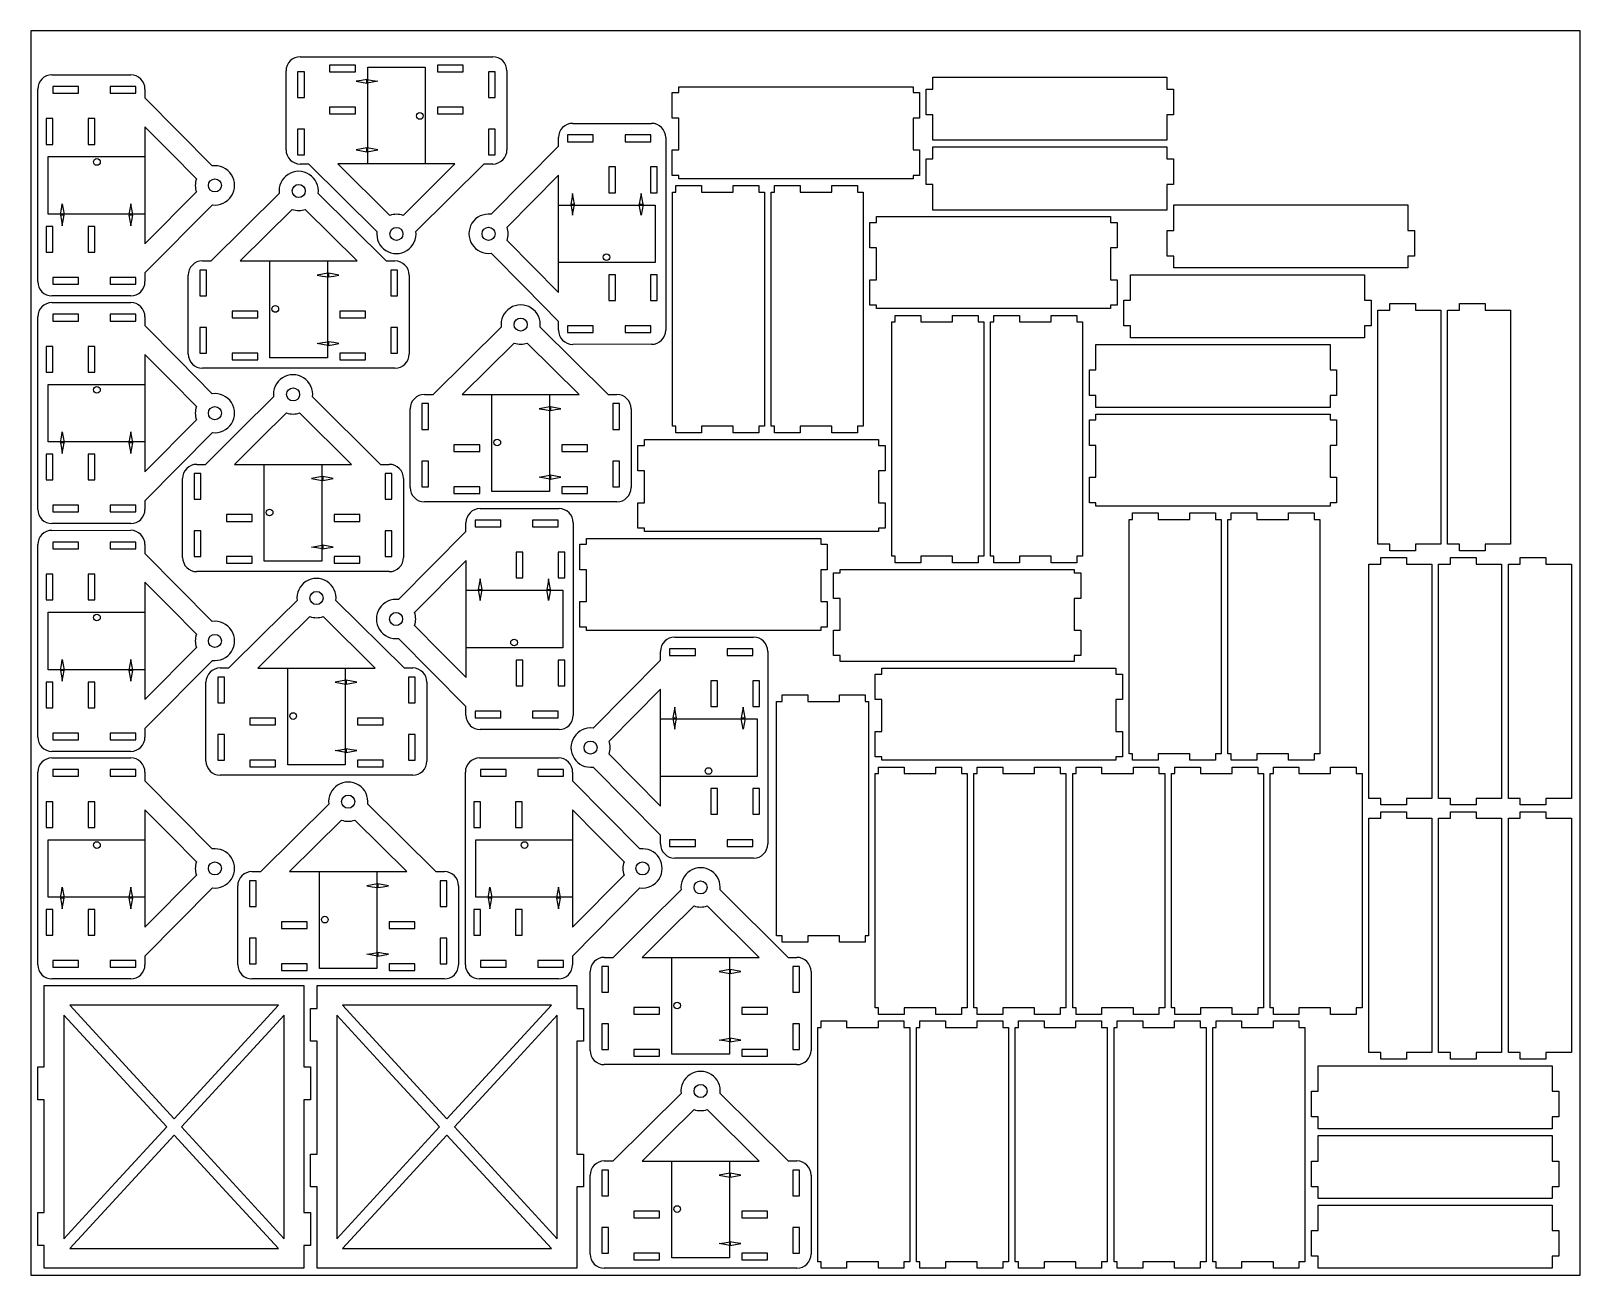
# Model space of a CAD drawing. Extents: x 0 to 1420, y 0 to 1140.
import ezdxf

# ---------------------------------------------------------------- set-up
doc = ezdxf.new("R2010")
doc.units = 0
doc.header["$MEASUREMENT"] = 0
doc.layers.add('DEFAULT', color=1, linetype='Continuous')

msp = doc.modelspace()

# ---------------------------------------------------------------- linework, layer by layer
at = {"color": 5}
msp.add_lwpolyline([(0, 0), (1420, 0), (1420, 1140), (0, 1140)], close=True, dxfattribs=at)
at = {"layer": 'DEFAULT'}
for p, q in [((246.8252, 1116.423), (423.3095, 1116.422)), ((297.3375, 1108.709), (273.79, 1108.709)), ((273.79, 1108.709), (273.79, 1102.58)), ((297.3375, 1102.58), (297.3375, 1108.709)), ((396.1647, 1108.709), (372.6171, 1108.709)), ((372.6171, 1108.709), (372.6171, 1102.58)), ((396.1647, 1102.58), (396.1647, 1108.709)), ((19.1941, 1099.795), (91.4703, 1099.827)), ((233.8032, 1031.124), (233.8032, 1103.401)), ((250.5868, 1102.688), (244.4578, 1102.688)), ((244.4578, 1102.688), (244.4578, 1079.141)), ((250.5868, 1079.141), (250.5868, 1102.688)), ((273.79, 1102.58), (297.3375, 1102.58)), ((372.6171, 1102.58), (396.1647, 1102.58)), ((425.5703, 1102.688), (419.4413, 1102.688)), ((419.4413, 1102.688), (419.4413, 1079.141)), ((425.5703, 1079.141), (425.5703, 1102.688)), ((436.3009, 1103.406), (436.3323, 1031.13)), ((826.7311, 1097.704), (1041.338, 1097.704)), ((826.7311, 1086.76), (826.7311, 1097.704)), ((1041.338, 1097.704), (1041.338, 1086.76)), ((6.1776, 910.3195), (6.1776, 1086.804)), ((43.4595, 1089.064), (19.9122, 1089.064)), ((19.9122, 1089.064), (19.9122, 1082.935)), ((19.9122, 1082.935), (43.4595, 1082.935)), ((43.4595, 1082.935), (43.4595, 1089.064)), ((96.133, 1089.064), (72.5857, 1089.064)), ((72.5857, 1089.064), (72.5857, 1082.935)), ((72.5857, 1082.935), (96.133, 1082.935)), ((96.133, 1082.935), (96.133, 1089.064)), ((104.4979, 1086.774), (104.4979, 1078.734)), ((587.8843, 1060.171), (587.8843, 1083.617)), ((587.8843, 1083.617), (593.8843, 1083.617)), ((593.8843, 1083.617), (593.8843, 1088.958)), ((593.8843, 1088.958), (808.5532, 1088.958)), ((808.5532, 1088.958), (808.5532, 1083.617)), ((808.5532, 1083.617), (814.5532, 1083.617)), ((814.5532, 1083.617), (814.5532, 1060.171)), ((820.7311, 1063.228), (820.7311, 1086.76)), ((820.7311, 1086.76), (826.7311, 1086.76)), ((1041.338, 1086.76), (1047.401, 1086.76)), ((1047.401, 1086.76), (1047.401, 1063.228)), ((104.4979, 1078.734), (135.3707, 1047.544)), ((244.4578, 1079.141), (250.5868, 1079.141)), ((297.3375, 1070.32), (273.79, 1070.32)), ((273.79, 1070.32), (273.79, 1064.191)), ((297.3375, 1064.191), (297.3375, 1070.32)), ((396.1647, 1070.32), (372.6171, 1070.32)), ((372.6171, 1070.32), (372.6171, 1064.191)), ((396.1647, 1064.191), (396.1647, 1070.32)), ((419.4413, 1079.141), (425.5703, 1079.141)), ((20.0199, 1059.659), (13.8911, 1059.659)), ((13.8911, 1059.659), (13.8911, 1036.111)), ((20.0199, 1036.111), (20.0199, 1059.659)), ((58.4095, 1059.659), (52.2802, 1059.659)), ((52.2802, 1059.659), (52.2802, 1036.111)), ((58.4095, 1036.111), (58.4095, 1059.659)), ((128.051, 1028.357), (104.4665, 1052.189)), ((104.4665, 1052.189), (104.4665, 944.8409)), ((273.79, 1064.191), (297.3375, 1064.191)), ((372.6171, 1064.191), (396.1647, 1064.191)), ((496.5861, 1055.358), (568.8622, 1055.358)), ((593.8843, 1060.171), (587.8843, 1060.171)), ((593.8843, 1031.086), (593.8843, 1060.171)), ((814.5532, 1060.171), (808.5532, 1060.171)), ((808.5532, 1060.171), (808.5532, 1031.086)), ((826.7311, 1063.228), (820.7311, 1063.228)), ((826.7311, 1039.913), (826.7311, 1063.228)), ((1047.401, 1063.228), (1041.338, 1063.228)), ((1041.338, 1063.228), (1041.338, 1039.913)), ((135.3708, 1047.543), (166.2437, 1016.353)), ((250.5868, 1050.014), (244.4578, 1050.014)), ((244.4578, 1050.014), (244.4578, 1026.467)), ((250.5868, 1026.467), (250.5868, 1050.014)), ((425.5703, 1050.014), (419.4413, 1050.014)), ((419.4413, 1050.014), (419.4413, 1026.467)), ((425.5703, 1026.467), (425.5703, 1050.014)), ((483.564, 1034.388), (483.564, 1042.336)), ((515.4764, 1044.703), (491.9291, 1044.703)), ((491.9291, 1044.703), (491.9291, 1038.573)), ((491.9291, 1038.573), (515.4764, 1038.573)), ((515.4764, 1038.573), (515.4764, 1044.703)), ((568.1499, 1044.703), (544.6026, 1044.703)), ((544.6026, 1044.703), (544.6026, 1038.573)), ((544.6026, 1038.573), (568.1499, 1038.573)), ((568.1499, 1038.573), (568.1499, 1044.703)), ((581.8843, 1042.336), (581.8842, 865.8513)), ((1041.338, 1039.913), (826.7311, 1039.913)), ((13.8911, 1036.111), (20.0199, 1036.111)), ((52.2802, 1036.111), (58.4095, 1036.111)), ((151.6354, 1004.524), (128.051, 1028.357)), ((244.4578, 1026.467), (250.5868, 1026.467)), ((419.4413, 1026.467), (425.5703, 1026.467)), ((421.8158, 971.992), (483.564, 1034.388)), ((587.8843, 1007.64), (587.8843, 1031.086)), ((587.8843, 1031.086), (593.8843, 1031.086)), ((808.5532, 1031.086), (814.5532, 1031.086)), ((814.5532, 1031.086), (814.5532, 1007.64)), ((820.7311, 999.2588), (820.7311, 1022.792)), ((820.7311, 1022.792), (826.7311, 1022.792)), ((826.7311, 1033.735), (1041.338, 1033.735)), ((826.7311, 1022.792), (826.7311, 1033.735)), ((1041.338, 1033.735), (1041.338, 1022.792)), ((1041.338, 1022.792), (1047.401, 1022.792)), ((1047.401, 1022.792), (1047.401, 999.2588)), ((254.7728, 1018.102), (246.8252, 1018.102)), ((317.1687, 956.3539), (254.7728, 1018.102)), ((388.695, 1018.134), (281.3467, 1018.134)), ((281.3467, 1018.134), (329.0095, 970.9688)), ((364.8624, 994.5493), (388.695, 1018.134)), ((415.2393, 1018.102), (384.0492, 987.2294)), ((423.28, 1018.102), (415.2393, 1018.102)), ((535.7818, 1015.37), (529.6525, 1015.37)), ((529.6525, 1015.37), (529.6525, 991.8228)), ((535.7818, 991.8228), (535.7818, 1015.37)), ((574.171, 1015.37), (568.0422, 1015.37)), ((568.0422, 1015.37), (568.0422, 991.8228)), ((574.171, 991.8228), (574.171, 1015.37)), ((341.0298, 970.9647), (364.8624, 994.5492)), ((483.5955, 1007.814), (436.4305, 960.1511)), ((483.5955, 900.4656), (483.5955, 1007.814)), ((593.8843, 1007.64), (587.8843, 1007.64)), ((591.0932, 992.4309), (591.0932, 998.4309)), ((591.0932, 998.4309), (614.5397, 998.4309)), ((593.8843, 1004.609), (593.8843, 1007.64)), ((808.5532, 1004.609), (593.8843, 1004.609)), ((614.5397, 998.4309), (614.5397, 992.4309)), ((643.6241, 992.4309), (643.6241, 998.4309)), ((643.6241, 998.4309), (667.0704, 998.4309)), ((667.0704, 998.4309), (667.0704, 992.4309)), ((681.6201, 992.431), (681.6201, 998.431)), ((681.6201, 998.431), (705.0665, 998.431)), ((705.0665, 998.431), (705.0665, 992.431)), ((734.1511, 992.431), (734.1511, 998.431)), ((734.1511, 998.431), (757.5974, 998.431)), ((757.5974, 998.431), (757.5974, 992.431)), ((814.5532, 1007.64), (808.5532, 1007.64)), ((808.5532, 1007.64), (808.5532, 1004.609)), ((826.7311, 999.2588), (820.7311, 999.2588)), ((826.7311, 975.9439), (826.7311, 999.2588)), ((1047.401, 999.2588), (1041.338, 999.2588)), ((1041.338, 999.2588), (1041.338, 975.9439)), ((104.4665, 944.8409), (151.6315, 992.5037)), ((166.2462, 980.6629), (104.4979, 918.267)), ((196.4051, 960.1681), (227.5952, 991.041)), ((263.2856, 991.0436), (325.6815, 929.2953)), ((384.0492, 987.2294), (352.8591, 956.3566)), ((529.6525, 991.8228), (535.7818, 991.8228)), ((568.0422, 991.8228), (574.171, 991.8228)), ((588.062, 777.762), (588.062, 992.4309)), ((588.062, 992.4309), (591.0932, 992.4309)), ((614.5397, 992.4309), (643.6241, 992.4309)), ((667.0704, 992.4309), (672.4109, 992.4309)), ((672.4109, 992.4309), (672.4109, 777.762)), ((678.5889, 777.7621), (678.5889, 992.431)), ((678.5889, 992.431), (681.6201, 992.431)), ((705.0665, 992.431), (734.1511, 992.431)), ((757.5974, 992.431), (762.9379, 992.431)), ((762.9379, 992.431), (762.9379, 777.7621)), ((1047.516, 957.304), (1047.516, 980.619)), ((1047.516, 980.619), (1262.123, 980.619)), ((1262.123, 980.619), (1262.123, 957.304)), ((239.4245, 976.4327), (215.5919, 952.8483)), ((299.1076, 929.2638), (251.4448, 976.4288)), ((774.9378, 964.6033), (774.9378, 969.9438)), ((774.9378, 969.9438), (989.6066, 969.9438)), ((1041.338, 975.9439), (826.7311, 975.9439)), ((989.6066, 969.9438), (989.6066, 964.6033)), ((20.0199, 960.8318), (13.8911, 960.8318)), ((13.8911, 960.8318), (13.8911, 937.2844)), ((20.0199, 937.2844), (20.0199, 960.8318)), ((58.4095, 960.8318), (52.2802, 960.8318)), ((52.2802, 960.8318), (52.2802, 937.2844)), ((58.4095, 937.2844), (58.4095, 960.8318)), ((165.2151, 929.2954), (196.4052, 960.1682)), ((215.5919, 952.8483), (191.7593, 929.2638)), ((768.9378, 941.1571), (768.9378, 964.6033)), ((768.9378, 964.6033), (774.9378, 964.6033)), ((989.6066, 964.6033), (995.6066, 964.6033)), ((995.6066, 964.6033), (995.6066, 941.1571)), ((1041.453, 933.7712), (1041.453, 957.304)), ((1041.453, 957.304), (1047.516, 957.304)), ((1262.123, 957.304), (1268.123, 957.304)), ((1268.123, 957.304), (1268.123, 933.7712)), ((13.8911, 937.2844), (20.0199, 937.2844)), ((52.2802, 937.2844), (58.4095, 937.2844)), ((436.4265, 948.1308), (460.011, 924.2982)), ((774.9378, 941.1571), (768.9378, 941.1571)), ((774.9378, 912.0725), (774.9378, 941.1571)), ((995.6066, 941.1571), (989.6066, 941.1571)), ((989.6066, 941.1571), (989.6066, 912.0725)), ((157.1744, 929.2954), (165.2151, 929.2954)), ((191.7593, 929.2638), (299.1076, 929.2638)), ((325.6815, 929.2953), (333.6292, 929.2953)), ((452.6912, 905.1115), (421.8184, 936.3016)), ((460.011, 924.2982), (483.5955, 900.4656)), ((1047.516, 933.7712), (1041.453, 933.7712)), ((1047.516, 922.8279), (1047.516, 933.7712)), ((1268.123, 933.7712), (1262.123, 933.7712)), ((1262.123, 933.7712), (1262.123, 922.8279)), ((43.4595, 914.0812), (19.9122, 914.0812)), ((19.9122, 914.0812), (19.9122, 907.9521)), ((43.4595, 907.9521), (43.4595, 914.0812)), ((96.133, 914.0812), (72.5857, 914.0812)), ((72.5857, 914.0812), (72.5857, 907.9521)), ((96.133, 907.9521), (96.133, 914.0812)), ((104.4979, 918.267), (104.4979, 910.3195)), ((144.1535, 843.9915), (144.1222, 916.2677)), ((154.884, 920.9302), (154.884, 897.3829)), ((161.013, 920.9302), (154.884, 920.9302)), ((161.013, 897.3829), (161.013, 920.9302)), ((329.8674, 920.9302), (329.8674, 897.3829)), ((335.9964, 920.9302), (329.8674, 920.9302)), ((335.9964, 897.3829), (335.9964, 920.9302)), ((346.6512, 916.2733), (346.6512, 843.9971)), ((535.7819, 916.5435), (529.6526, 916.5435)), ((529.6526, 916.5435), (529.6526, 892.9958)), ((535.7819, 892.9958), (535.7819, 916.5435)), ((574.1708, 916.5435), (568.0421, 916.5435)), ((568.0421, 916.5435), (568.0421, 892.9958)), ((574.1708, 892.9958), (574.1708, 916.5435)), ((768.9378, 888.6261), (768.9378, 912.0725)), ((768.9378, 912.0725), (774.9378, 912.0725)), ((989.6066, 912.0725), (995.6066, 912.0725)), ((995.6066, 912.0725), (995.6066, 888.6261)), ((1007.848, 893.3351), (1007.848, 916.6501)), ((1007.848, 916.6501), (1222.455, 916.6501)), ((1262.123, 922.8279), (1047.516, 922.8279)), ((1222.455, 916.6501), (1222.455, 893.3351)), ((91.4759, 897.2975), (19.1997, 897.2975)), ((19.9122, 907.9521), (43.4595, 907.9521)), ((72.5857, 907.9521), (96.133, 907.9521)), ((154.884, 897.3829), (161.013, 897.3829)), ((329.8674, 897.3829), (335.9964, 897.3829)), ((483.5639, 873.9214), (452.6911, 905.1116)), ((19.1941, 891.0886), (91.4703, 891.1199)), ((184.2896, 883.2067), (184.2896, 877.0775)), ((207.8372, 883.2067), (184.2896, 883.2067)), ((207.8372, 877.0775), (207.8372, 883.2067)), ((283.1167, 883.2067), (283.1167, 877.0775)), ((306.6642, 883.2067), (283.1167, 883.2067)), ((306.6642, 877.0775), (306.6642, 883.2067)), ((529.6526, 892.9958), (535.7819, 892.9958)), ((568.0421, 892.9958), (574.1708, 892.9958)), ((774.9378, 888.6261), (768.9378, 888.6261)), ((774.9378, 885.5948), (774.9378, 888.6261)), ((989.6066, 885.5948), (774.9378, 885.5948)), ((995.6066, 888.6261), (989.6066, 888.6261)), ((989.6066, 888.6261), (989.6066, 885.5948)), ((1001.784, 869.8024), (1001.784, 893.3351)), ((1001.784, 893.3351), (1007.848, 893.3351)), ((1222.455, 893.3351), (1228.455, 893.3351)), ((1228.455, 893.3351), (1228.455, 869.8024)), ((1234.632, 669.6038), (1234.632, 884.2106)), ((1234.632, 884.2106), (1245.576, 884.2106)), ((1245.576, 884.2106), (1245.576, 890.2739)), ((1245.576, 890.2739), (1269.109, 890.2739)), ((1269.109, 890.2739), (1269.109, 884.2106)), ((1269.109, 884.2106), (1292.424, 884.2106)), ((1292.424, 884.2106), (1292.424, 669.6038)), ((1298.601, 669.6038), (1298.601, 884.2106)), ((1298.601, 884.2106), (1309.545, 884.2106)), ((1309.545, 884.2106), (1309.545, 890.2739)), ((1309.545, 890.2739), (1333.078, 890.2739)), ((1333.078, 890.2739), (1333.078, 884.2106)), ((1333.078, 884.2106), (1356.392, 884.2106)), ((1356.392, 884.2106), (1356.392, 669.6038)), ((6.1777, 701.6129), (6.1777, 878.0972)), ((43.4595, 880.3581), (19.9122, 880.3581)), ((19.9122, 880.3581), (19.9122, 874.229)), ((19.9122, 874.229), (43.4595, 874.229)), ((43.4595, 874.229), (43.4595, 880.3581)), ((96.133, 880.3581), (72.5857, 880.3581)), ((72.5857, 880.3581), (72.5857, 874.229)), ((72.5857, 874.229), (96.133, 874.229)), ((96.133, 874.229), (96.133, 880.3581)), ((104.498, 878.0677), (104.498, 870.027)), ((104.498, 870.027), (135.3708, 838.8369)), ((154.884, 868.2567), (154.884, 844.7094)), ((161.013, 868.2567), (154.884, 868.2567)), ((161.013, 844.7094), (161.013, 868.2567)), ((184.2896, 877.0775), (207.8372, 877.0775)), ((283.1167, 877.0775), (306.6642, 877.0775)), ((329.8674, 868.2567), (329.8674, 844.7094)), ((335.9964, 868.2567), (329.8674, 868.2567)), ((335.9964, 844.7094), (335.9964, 868.2567)), ((399.8831, 837.7346), (431.0732, 868.6074)), ((466.7636, 868.61), (529.1595, 806.8618)), ((483.564, 865.8807), (483.5639, 873.9214)), ((515.4763, 869.7194), (491.929, 869.7194)), ((491.929, 869.7194), (491.929, 863.5903)), ((515.4763, 863.5903), (515.4763, 869.7194)), ((568.1498, 869.7194), (544.6025, 869.7194)), ((544.6025, 869.7194), (544.6025, 863.5903)), ((568.1498, 863.5903), (568.1498, 869.7194)), ((789.1534, 658.7482), (789.1534, 873.417)), ((789.1534, 873.417), (792.1846, 873.417)), ((792.1846, 873.417), (792.1846, 879.417)), ((792.1846, 879.417), (815.6311, 879.417)), ((815.6311, 879.417), (815.6311, 873.417)), ((815.6311, 873.417), (844.7156, 873.417)), ((844.7156, 873.417), (844.7156, 879.417)), ((844.7156, 879.417), (868.1618, 879.417)), ((868.1618, 879.417), (868.1618, 873.417)), ((868.1618, 873.417), (873.5024, 873.417)), ((873.5024, 873.417), (873.5024, 658.7482)), ((879.6801, 658.7482), (879.6801, 873.417)), ((879.6801, 873.417), (882.7113, 873.417)), ((882.7113, 873.417), (882.7113, 879.417)), ((882.7113, 879.417), (906.1578, 879.417)), ((906.1578, 879.417), (906.1578, 873.417)), ((906.1578, 873.417), (935.2422, 873.417)), ((935.2422, 873.417), (935.2422, 879.417)), ((935.2422, 879.417), (958.6885, 879.417)), ((958.6885, 879.417), (958.6885, 873.417)), ((958.6885, 873.417), (964.0291, 873.417)), ((964.0291, 873.417), (964.0291, 658.7482)), ((1007.848, 869.8024), (1001.784, 869.8024)), ((1007.848, 858.8591), (1007.848, 869.8024)), ((1228.455, 869.8024), (1222.455, 869.8024)), ((1222.455, 869.8024), (1222.455, 858.8591)), ((442.9025, 853.9991), (419.0699, 830.4147)), ((502.5856, 806.8301), (454.9228, 853.9951)), ((491.929, 863.5903), (515.4763, 863.5903)), ((568.8678, 852.8599), (496.5916, 852.8286)), ((544.6025, 863.5903), (568.1498, 863.5903)), ((976.2701, 829.3664), (976.2701, 852.6813)), ((976.2701, 852.6813), (1190.877, 852.6813)), ((1222.455, 858.8591), (1007.848, 858.8591)), ((1190.877, 852.6813), (1190.877, 829.3664)), ((20.0199, 850.9525), (13.8911, 850.9525)), ((13.8911, 850.9525), (13.8911, 827.4049)), ((20.0199, 827.4049), (20.0199, 850.9525)), ((58.4095, 850.9525), (52.2802, 850.9525)), ((52.2802, 850.9525), (52.2802, 827.4049)), ((58.4095, 827.4049), (58.4095, 850.9525)), ((128.051, 819.6502), (104.4665, 843.4828)), ((104.4665, 843.4828), (104.4665, 736.1345)), ((135.3708, 838.8369), (166.2437, 807.6468)), ((154.884, 844.7094), (161.013, 844.7094)), ((184.2896, 844.8171), (184.2896, 838.6884)), ((207.8372, 844.8171), (184.2896, 844.8171)), ((184.2896, 838.6884), (207.8372, 838.6884)), ((207.8372, 838.6884), (207.8372, 844.8171)), ((283.1167, 844.8171), (283.1167, 838.6883)), ((306.6642, 844.8171), (283.1167, 844.8171)), ((283.1167, 838.6883), (306.6642, 838.6883)), ((306.6642, 838.6883), (306.6642, 844.8171)), ((329.8674, 844.7094), (335.9964, 844.7094)), ((13.8911, 827.4049), (20.0199, 827.4049)), ((52.2802, 827.4049), (58.4095, 827.4049)), ((333.6292, 830.9751), (157.1449, 830.9751)), ((368.693, 806.8618), (399.8831, 837.7347)), ((419.0699, 830.4146), (395.2373, 806.8301)), ((970.2069, 805.8335), (970.2069, 829.3664)), ((970.2069, 829.3664), (976.2701, 829.3664)), ((1190.877, 829.3664), (1196.877, 829.3664)), ((1196.877, 829.3664), (1196.877, 805.8335)), ((151.6354, 795.8176), (128.051, 819.6501)), ((191.2046, 773.7469), (222.3946, 804.6198)), ((258.0851, 804.6224), (320.481, 742.8741)), ((358.3621, 798.4967), (358.3621, 774.9493)), ((364.4911, 798.4967), (358.3621, 798.4967)), ((360.6523, 806.8618), (368.693, 806.8618)), ((364.4911, 774.9493), (364.4911, 798.4967)), ((395.2373, 806.8301), (502.5856, 806.8301)), ((529.1595, 806.8618), (537.1071, 806.8618)), ((533.3455, 798.4967), (533.3455, 774.9493)), ((539.4745, 798.4967), (533.3455, 798.4967)), ((539.4745, 774.9493), (539.4745, 798.4967)), ((976.2701, 805.8335), (970.2069, 805.8335)), ((976.2701, 794.8902), (976.2701, 805.8335)), ((1196.877, 805.8335), (1190.877, 805.8335)), ((1190.877, 805.8335), (1190.877, 794.8902)), ((104.4665, 736.1345), (151.6315, 783.7972)), ((234.224, 790.0115), (210.3914, 766.427)), ((293.907, 742.8425), (246.2443, 790.0074)), ((347.6314, 721.5579), (347.6001, 793.8341)), ((550.1292, 793.8398), (550.1292, 721.5636)), ((970.2068, 760.1035), (970.2068, 783.5497)), ((970.2068, 783.5497), (976.2068, 783.5497)), ((976.2068, 783.5497), (976.2068, 788.8903)), ((976.2068, 788.8903), (1190.876, 788.8903)), ((1190.877, 794.8902), (976.2701, 794.8902)), ((1190.876, 788.8903), (1190.876, 783.5497)), ((1190.876, 783.5497), (1196.876, 783.5497)), ((1196.876, 783.5497), (1196.876, 760.1035)), ((166.2463, 771.9564), (104.498, 709.5604)), ((160.0145, 742.8741), (191.2046, 773.7471)), ((358.3621, 774.9493), (364.4911, 774.9493)), ((533.3455, 774.9493), (539.4745, 774.9493)), ((591.0932, 777.762), (588.062, 777.762)), ((591.0932, 771.762), (591.0932, 777.762)), ((614.5397, 771.762), (591.0932, 771.762)), ((643.6241, 777.762), (614.5397, 777.762)), ((614.5397, 777.762), (614.5397, 771.762)), ((643.6241, 771.762), (643.6241, 777.762)), ((667.0704, 771.762), (643.6241, 771.762)), ((672.4109, 777.762), (667.0704, 777.762)), ((667.0704, 777.762), (667.0704, 771.762)), ((681.6201, 777.7621), (678.5889, 777.7621)), ((681.6201, 771.7621), (681.6201, 777.7621)), ((705.0665, 771.7621), (681.6201, 771.7621)), ((734.1511, 777.7621), (705.0665, 777.7621)), ((705.0665, 777.7621), (705.0665, 771.7621)), ((734.1511, 771.7621), (734.1511, 777.7621)), ((757.5974, 771.7621), (734.1511, 771.7621)), ((762.9379, 777.7621), (757.5974, 777.7621)), ((757.5974, 777.7621), (757.5974, 771.7621)), ((210.3914, 766.4269), (186.5588, 742.8425)), ((387.7677, 760.7731), (387.7677, 754.6439)), ((411.3153, 760.7731), (387.7677, 760.7731)), ((387.7677, 754.6439), (411.3153, 754.6439)), ((411.3153, 754.6439), (411.3153, 760.7731)), ((486.5948, 760.7731), (486.5948, 754.6439)), ((510.1424, 760.7731), (486.5948, 760.7731)), ((486.5948, 754.6439), (510.1424, 754.6439)), ((510.1424, 754.6439), (510.1424, 760.7731)), ((556.3067, 736.7974), (556.3067, 760.2437)), ((556.3067, 760.2437), (562.3067, 760.2437)), ((562.3067, 760.2437), (562.3067, 765.5842)), ((562.3067, 765.5842), (776.9756, 765.5842)), ((776.9756, 765.5842), (776.9756, 760.2437)), ((776.9756, 760.2437), (782.9756, 760.2437)), ((782.9756, 760.2437), (782.9756, 736.7974)), ((976.2068, 760.1035), (970.2068, 760.1035)), ((976.2068, 731.0189), (976.2068, 760.1035)), ((1196.876, 760.1035), (1190.876, 760.1035)), ((1190.876, 760.1035), (1190.876, 731.0189)), ((20.0199, 752.1255), (13.8911, 752.1255)), ((13.8911, 752.1255), (13.8911, 728.5779)), ((20.0199, 728.5779), (20.0199, 752.1255)), ((58.4095, 752.1255), (52.2802, 752.1255)), ((52.2802, 752.1255), (52.2802, 728.5779)), ((58.4095, 728.5779), (58.4095, 752.1255)), ((151.9738, 742.8741), (160.0145, 742.8741)), ((186.5588, 742.8425), (293.907, 742.8425)), ((320.481, 742.8741), (328.4286, 742.8741)), ((358.3621, 745.8232), (358.3621, 722.2758)), ((364.4911, 745.8232), (358.3621, 745.8232)), ((364.4911, 722.2758), (364.4911, 745.8232)), ((533.3455, 745.8232), (533.3455, 722.2758)), ((539.4745, 745.8232), (533.3455, 745.8232)), ((539.4745, 722.2758), (539.4745, 745.8232)), ((13.8911, 728.5779), (20.0199, 728.5779)), ((52.2802, 728.5779), (58.4095, 728.5779)), ((138.9528, 657.5703), (138.9215, 729.8464)), ((149.6835, 734.509), (149.6835, 710.9616)), ((155.8125, 734.509), (149.6835, 734.509)), ((155.8125, 710.9616), (155.8125, 734.509)), ((324.667, 734.5091), (324.667, 710.9617)), ((330.796, 734.5091), (324.667, 734.5091)), ((330.796, 710.9617), (330.796, 734.5091)), ((341.4506, 729.8521), (341.4506, 657.5759)), ((562.3067, 736.7974), (556.3067, 736.7974)), ((562.3067, 707.7129), (562.3067, 736.7974)), ((782.9756, 736.7974), (776.9756, 736.7974)), ((776.9756, 736.7974), (776.9756, 707.7129)), ((970.2068, 707.5725), (970.2068, 731.0189)), ((970.2068, 731.0189), (976.2068, 731.0189)), ((1190.876, 731.0189), (1196.876, 731.0189)), ((1196.876, 731.0189), (1196.876, 707.5725)), ((149.6835, 710.9616), (155.8125, 710.9616)), ((324.667, 710.9617), (330.796, 710.9617)), ((358.3621, 722.2758), (364.4911, 722.2758)), ((387.7677, 722.3835), (387.7677, 716.2548)), ((411.3153, 722.3835), (387.7677, 722.3835)), ((387.7677, 716.2548), (411.3153, 716.2548)), ((411.3153, 716.2548), (411.3153, 722.3835)), ((486.5948, 722.3835), (486.5948, 716.2548)), ((510.1424, 722.3835), (486.5948, 722.3835)), ((486.5948, 716.2548), (510.1424, 716.2548)), ((510.1424, 716.2548), (510.1424, 722.3835)), ((533.3455, 722.2758), (539.4745, 722.2758)), ((43.4595, 705.3749), (19.9122, 705.3749)), ((19.9122, 705.3749), (19.9122, 699.2458)), ((19.9122, 699.2458), (43.4595, 699.2458)), ((43.4595, 699.2458), (43.4595, 705.3749)), ((96.133, 705.3749), (72.5857, 705.3749)), ((72.5857, 705.3749), (72.5857, 699.2458)), ((72.5857, 699.2458), (96.133, 699.2458)), ((96.133, 699.2458), (96.133, 705.3749)), ((104.498, 709.5604), (104.498, 701.6129)), ((179.0891, 696.7855), (179.0891, 690.6562)), ((202.6366, 696.7855), (179.0891, 696.7855)), ((202.6366, 690.6562), (202.6366, 696.7855)), ((277.9161, 696.7855), (277.9161, 690.6563)), ((301.4637, 696.7855), (277.9161, 696.7855)), ((301.4637, 690.6563), (301.4637, 696.7855)), ((537.1071, 708.5415), (360.6228, 708.5415)), ((411.7887, 702.3636), (484.0649, 702.3636)), ((556.3067, 684.2664), (556.3067, 707.7129)), ((556.3067, 707.7129), (562.3067, 707.7129)), ((776.9756, 707.7129), (782.9756, 707.7129)), ((782.9756, 707.7129), (782.9756, 684.2664)), ((976.2068, 707.5725), (970.2068, 707.5725)), ((976.2068, 704.5412), (976.2068, 707.5725)), ((1190.876, 704.5412), (976.2068, 704.5412)), ((1009.794, 692.3634), (1009.794, 698.3634)), ((1009.794, 698.3634), (1033.24, 698.3634)), ((1033.24, 698.3634), (1033.24, 692.3634)), ((1062.324, 692.3634), (1062.324, 698.3634)), ((1062.324, 698.3634), (1085.771, 698.3634)), ((1085.771, 698.3634), (1085.771, 692.3634)), ((1100.32, 692.3634), (1100.32, 698.3634)), ((1100.32, 698.3634), (1123.767, 698.3634)), ((1123.767, 698.3634), (1123.767, 692.3634)), ((1152.851, 692.3634), (1152.851, 698.3634)), ((1152.851, 698.3634), (1176.298, 698.3634)), ((1176.298, 698.3634), (1176.298, 692.3634)), ((1196.876, 707.5725), (1190.876, 707.5725)), ((1190.876, 707.5725), (1190.876, 704.5412)), ((19.1941, 682.3822), (91.4703, 682.4135)), ((91.4759, 688.5908), (19.1997, 688.5908)), ((149.6835, 681.8356), (149.6835, 658.2881)), ((155.8125, 681.8356), (149.6835, 681.8356)), ((155.8125, 658.2881), (155.8125, 681.8356)), ((179.0891, 690.6562), (202.6366, 690.6562)), ((277.9161, 690.6563), (301.4637, 690.6563)), ((324.667, 681.8356), (324.667, 658.2881)), ((330.796, 681.8356), (324.667, 681.8356)), ((330.796, 658.2881), (330.796, 681.8356)), ((398.7666, 681.3939), (398.7666, 689.3415)), ((430.6791, 691.7086), (407.1317, 691.7086)), ((407.1317, 691.7086), (407.1317, 685.5796)), ((407.1317, 685.5796), (430.6791, 685.5796)), ((430.6791, 685.5796), (430.6791, 691.7086)), ((483.3526, 691.7086), (459.8052, 691.7086)), ((459.8052, 691.7086), (459.8052, 685.5796)), ((459.8052, 685.5796), (483.3526, 685.5796)), ((483.3526, 685.5796), (483.3526, 691.7086)), ((497.087, 689.3415), (497.0869, 512.8572)), ((562.3067, 684.2664), (556.3067, 684.2664)), ((562.3067, 681.2352), (562.3067, 684.2664)), ((782.9756, 684.2664), (776.9756, 684.2664)), ((776.9756, 684.2664), (776.9756, 681.2352)), ((1006.762, 477.6946), (1006.762, 692.3634)), ((1006.762, 692.3634), (1009.794, 692.3634)), ((1033.24, 692.3634), (1062.324, 692.3634)), ((1085.771, 692.3634), (1091.111, 692.3634)), ((1091.111, 692.3634), (1091.111, 477.6946)), ((1097.289, 477.6946), (1097.289, 692.3634)), ((1097.289, 692.3634), (1100.32, 692.3634)), ((1123.767, 692.3634), (1152.851, 692.3634)), ((1176.298, 692.3634), (1181.638, 692.3634)), ((1181.638, 692.3634), (1181.638, 477.6946)), ((6.1777, 492.9065), (6.1777, 669.3908)), ((43.4595, 671.6516), (19.9122, 671.6516)), ((19.9122, 671.6516), (19.9122, 665.5225)), ((43.4595, 665.5225), (43.4595, 671.6516)), ((96.133, 671.6516), (72.5857, 671.6516)), ((72.5857, 671.6516), (72.5857, 665.5225)), ((96.133, 665.5225), (96.133, 671.6516)), ((104.498, 669.3612), (104.498, 661.3205)), ((337.0184, 618.998), (398.7666, 681.3939)), ((503.2645, 646.2707), (503.2645, 669.717)), ((503.2645, 669.717), (509.2645, 669.717)), ((509.2645, 669.717), (509.2645, 675.0575)), ((509.2645, 675.0575), (723.9334, 675.0575)), ((776.9756, 681.2352), (562.3067, 681.2352)), ((723.9334, 675.0575), (723.9334, 669.717)), ((723.9334, 669.717), (729.9334, 669.717)), ((729.9334, 669.717), (729.9334, 646.2707)), ((1245.576, 669.6038), (1234.632, 669.6038)), ((1245.576, 663.6038), (1245.576, 669.6038)), ((1292.424, 669.6038), (1269.109, 669.6038)), ((1269.109, 669.6038), (1269.109, 663.6038)), ((1309.545, 669.6038), (1298.601, 669.6038)), ((1309.545, 663.6038), (1309.545, 669.6038)), ((1356.392, 669.6038), (1333.078, 669.6038)), ((1333.078, 669.6038), (1333.078, 663.6038)), ((19.9122, 665.5225), (43.4595, 665.5225)), ((72.5857, 665.5225), (96.133, 665.5225)), ((104.498, 661.3205), (135.3708, 630.1305)), ((149.6835, 658.2881), (155.8125, 658.2881)), ((179.0891, 658.3959), (179.0891, 652.2672)), ((202.6366, 658.3959), (179.0891, 658.3959)), ((202.6366, 652.2672), (202.6366, 658.3959)), ((277.9162, 658.3959), (277.9162, 652.2672)), ((301.4638, 658.3959), (277.9162, 658.3959)), ((301.4638, 652.2672), (301.4638, 658.3959)), ((324.667, 658.2881), (330.796, 658.2881)), ((398.7982, 654.8199), (351.6332, 607.1572)), ((398.7982, 547.4716), (398.7982, 654.8199)), ((450.9845, 662.3765), (444.8552, 662.3765)), ((444.8552, 662.3765), (444.8552, 638.8289)), ((450.9845, 638.8289), (450.9845, 662.3765)), ((489.3736, 662.3765), (483.2449, 662.3765)), ((483.2449, 662.3765), (483.2449, 638.8289)), ((489.3736, 638.8289), (489.3736, 662.3765)), ((792.1846, 658.7482), (789.1534, 658.7482)), ((792.1846, 652.7482), (792.1846, 658.7482)), ((844.7156, 658.7482), (815.6311, 658.7482)), ((815.6311, 658.7482), (815.6311, 652.7482)), ((844.7156, 652.7482), (844.7156, 658.7482)), ((873.5024, 658.7482), (868.1618, 658.7482)), ((868.1618, 658.7482), (868.1618, 652.7482)), ((882.7113, 658.7482), (879.6801, 658.7482)), ((882.7113, 652.7482), (882.7113, 658.7482)), ((935.2422, 658.7482), (906.1578, 658.7482)), ((906.1578, 658.7482), (906.1578, 652.7482)), ((935.2422, 652.7482), (935.2422, 658.7482)), ((964.0291, 658.7482), (958.6885, 658.7482)), ((958.6885, 658.7482), (958.6885, 652.7482)), ((1237.315, 651.3627), (1237.315, 657.426)), ((1237.315, 657.426), (1260.848, 657.426)), ((1269.109, 663.6038), (1245.576, 663.6038)), ((1260.848, 657.426), (1260.848, 651.3627)), ((1301.284, 651.3627), (1301.284, 657.426)), ((1301.284, 657.426), (1324.817, 657.426)), ((1333.078, 663.6038), (1309.545, 663.6038)), ((1324.817, 657.426), (1324.817, 651.3627)), ((1365.253, 651.3627), (1365.253, 657.426)), ((1365.253, 657.426), (1388.786, 657.426)), ((1388.786, 657.426), (1388.786, 651.3627)), ((20.0199, 642.246), (13.8911, 642.246)), ((13.8911, 642.246), (13.8911, 618.6984)), ((20.0199, 618.6984), (20.0199, 642.246)), ((58.4095, 642.246), (52.2802, 642.246)), ((52.2802, 642.246), (52.2802, 618.6984)), ((58.4095, 618.6984), (58.4095, 642.246)), ((328.4286, 644.5538), (151.9443, 644.5538)), ((179.0891, 652.2672), (202.6366, 652.2672)), ((277.9162, 652.2672), (301.4638, 652.2672)), ((509.2645, 646.2707), (503.2645, 646.2707)), ((509.2645, 617.1862), (509.2645, 646.2707)), ((729.9334, 646.2707), (723.9334, 646.2707)), ((723.9334, 646.2707), (723.9334, 617.1862)), ((735.7628, 643.5391), (741.7628, 643.5391)), ((735.7628, 620.0926), (735.7628, 643.5391)), ((741.7628, 643.5391), (741.7628, 646.5703)), ((741.7628, 646.5703), (956.4317, 646.5703)), ((815.6311, 652.7482), (792.1846, 652.7482)), ((868.1618, 652.7482), (844.7156, 652.7482)), ((906.1578, 652.7482), (882.7113, 652.7482)), ((958.6885, 652.7482), (935.2422, 652.7482)), ((956.4317, 646.5703), (956.4317, 643.5391)), ((956.4317, 643.5391), (962.4317, 643.5391)), ((962.4317, 643.5391), (962.4317, 620.0926)), ((1226.372, 436.7558), (1226.372, 651.3627)), ((1226.372, 651.3627), (1237.315, 651.3627)), ((1260.848, 651.3627), (1284.163, 651.3627)), ((1284.163, 651.3627), (1284.163, 436.7558)), ((1290.341, 436.7558), (1290.341, 651.3627)), ((1290.341, 651.3627), (1301.284, 651.3627)), ((1324.817, 651.3627), (1348.132, 651.3627)), ((1348.132, 651.3627), (1348.132, 436.7558)), ((1354.309, 436.7558), (1354.309, 651.3627)), ((1354.309, 651.3627), (1365.253, 651.3627)), ((1388.786, 651.3627), (1412.101, 651.3627)), ((1412.101, 651.3627), (1412.101, 436.7558)), ((128.051, 610.9437), (104.4665, 634.7762)), ((104.4665, 634.7762), (104.4665, 527.428)), ((135.3708, 630.1306), (166.2437, 598.9404)), ((444.8552, 638.8289), (450.9845, 638.8289)), ((483.2449, 638.8289), (489.3736, 638.8289)), ((13.8911, 618.6984), (20.0199, 618.6984)), ((52.2802, 618.6984), (58.4095, 618.6984)), ((151.6354, 587.1111), (128.051, 610.9437)), ((212.6859, 587.1484), (243.876, 618.0212)), ((279.5665, 618.0239), (341.9624, 556.2756)), ((503.2645, 593.7397), (503.2645, 617.1862)), ((503.2645, 617.1862), (509.2645, 617.1862)), ((723.9334, 617.1862), (729.9334, 617.1862)), ((729.9334, 617.1862), (729.9334, 593.7397)), ((741.7628, 620.0926), (735.7628, 620.0926)), ((741.7628, 591.0081), (741.7628, 620.0926)), ((962.4317, 620.0926), (956.4317, 620.0926)), ((956.4317, 620.0926), (956.4317, 591.0081)), ((255.7053, 603.413), (231.8728, 579.8286)), ((315.3884, 556.2441), (267.7257, 603.4091)), ((181.4959, 556.2756), (212.6859, 587.1484)), ((367.8938, 552.1175), (337.021, 583.3076)), ((351.6292, 595.1368), (375.2137, 571.3043)), ((509.2645, 593.7397), (503.2645, 593.7397)), ((509.2645, 590.7086), (509.2645, 593.7397)), ((723.9334, 590.7086), (509.2645, 590.7086)), ((590.1243, 584.5308), (662.4005, 584.5308)), ((729.9334, 593.7397), (723.9334, 593.7397)), ((723.9334, 593.7397), (723.9334, 590.7086)), ((735.7628, 567.5619), (735.7628, 591.0081)), ((735.7628, 591.0081), (741.7628, 591.0081)), ((956.4317, 591.0081), (962.4317, 591.0081)), ((962.4317, 591.0081), (962.4317, 567.5619)), ((104.4665, 527.428), (151.6315, 575.0908)), ((231.8728, 579.8286), (208.0402, 556.2441)), ((375.2137, 571.3042), (398.7982, 547.4716)), ((577.1024, 563.5612), (577.1024, 571.5087)), ((609.0149, 573.876), (585.4676, 573.876)), ((585.4676, 573.876), (585.4676, 567.7469)), ((609.0149, 567.7469), (609.0149, 573.876)), ((661.6884, 573.876), (638.1411, 573.876)), ((638.1411, 573.876), (638.1411, 567.7469)), ((661.6884, 567.7469), (661.6884, 573.876)), ((675.4226, 571.5087), (675.4226, 395.0244)), ((166.2463, 563.2499), (104.498, 500.854)), ((173.4552, 556.2756), (181.4959, 556.2756)), ((208.0402, 556.2441), (315.3884, 556.2441)), ((341.9624, 556.2756), (349.9099, 556.2756)), ((450.9845, 563.5495), (444.8552, 563.5495)), ((444.8552, 563.5495), (444.8552, 540.0019)), ((450.9845, 540.0019), (450.9845, 563.5495)), ((489.3735, 563.5495), (483.2448, 563.5495)), ((483.2448, 563.5495), (483.2448, 540.0019)), ((489.3735, 540.0019), (489.3735, 563.5495)), ((515.3541, 501.1651), (577.1024, 563.5612)), ((585.4676, 567.7469), (609.0149, 567.7469)), ((638.1411, 567.7469), (661.6884, 567.7469)), ((741.7628, 567.5619), (735.7628, 567.5619)), ((741.7628, 562.2214), (741.7628, 567.5619)), ((956.4317, 562.2214), (741.7628, 562.2214)), ((779.9157, 550.703), (779.9157, 556.0435)), ((779.9157, 556.0435), (994.5846, 556.0435)), ((962.4317, 567.5619), (956.4317, 567.5619)), ((956.4317, 567.5619), (956.4317, 562.2214)), ((994.5846, 556.0435), (994.5846, 550.703)), ((20.0199, 543.4191), (13.8911, 543.4191)), ((13.8911, 543.4191), (13.8911, 519.8715)), ((20.0199, 519.8715), (20.0199, 543.4191)), ((58.4095, 543.419), (52.2802, 543.419)), ((52.2802, 543.419), (52.2802, 519.8714)), ((58.4095, 519.8714), (58.4095, 543.419)), ((160.4342, 470.9717), (160.4029, 543.2479)), ((171.1649, 547.9106), (171.1649, 524.3633)), ((177.2939, 547.9106), (171.1649, 547.9106)), ((177.2939, 524.3633), (177.2939, 547.9106)), ((346.1483, 547.9106), (346.1483, 524.3633)), ((352.2773, 547.9106), (346.1483, 547.9106)), ((352.2773, 524.3633), (352.2773, 547.9106)), ((362.932, 543.2535), (362.932, 470.9773)), ((398.7666, 520.9274), (367.8938, 552.1175)), ((444.8552, 540.0019), (450.9845, 540.0019)), ((483.2448, 540.0019), (489.3735, 540.0019)), ((629.3203, 544.5439), (623.191, 544.5439)), ((623.191, 544.5439), (623.191, 520.9963)), ((629.3203, 520.9963), (629.3203, 544.5439)), ((667.7095, 544.5439), (661.5807, 544.5439)), ((661.5807, 544.5439), (661.5807, 520.9963)), ((667.7095, 520.9963), (667.7095, 544.5439)), ((773.9157, 527.2568), (773.9157, 550.703)), ((773.9157, 550.703), (779.9157, 550.703)), ((994.5846, 550.703), (1000.585, 550.703)), ((1000.585, 550.703), (1000.585, 527.2568)), ((577.134, 536.9871), (529.969, 489.3243)), ((577.134, 429.6388), (577.134, 536.9871)), ((683.389, 310.9533), (683.389, 525.6223)), ((683.389, 525.6223), (688.7296, 525.6223)), ((688.7296, 525.6223), (688.7296, 531.6223)), ((688.7296, 531.6223), (712.1758, 531.6223)), ((712.1758, 531.6223), (712.1758, 525.6223)), ((712.1758, 525.6223), (741.2603, 525.6223)), ((741.2603, 525.6223), (741.2603, 531.6223)), ((741.2603, 531.6223), (764.7067, 531.6223)), ((764.7067, 531.6223), (764.7067, 525.6223)), ((764.7067, 525.6223), (767.7379, 525.6223)), ((767.7379, 525.6223), (767.7379, 310.9533)), ((779.9157, 527.2568), (773.9157, 527.2568)), ((779.9157, 498.1723), (779.9157, 527.2568)), ((1000.585, 527.2568), (994.5846, 527.2568)), ((994.5846, 527.2568), (994.5846, 498.1723)), ((13.8911, 519.8715), (20.0199, 519.8715)), ((52.2802, 519.8714), (58.4095, 519.8714)), ((171.1649, 524.3633), (177.2939, 524.3633)), ((346.1483, 524.3633), (352.2773, 524.3633)), ((398.7667, 512.8867), (398.7666, 520.9274)), ((430.679, 516.7253), (407.1316, 516.7253)), ((407.1316, 516.7253), (407.1316, 510.5963)), ((430.679, 510.5963), (430.679, 516.7253)), ((483.3525, 516.7253), (459.8051, 516.7253)), ((459.8051, 516.7253), (459.8051, 510.5963)), ((483.3525, 510.5963), (483.3525, 516.7253)), ((623.191, 520.9963), (629.3203, 520.9963)), ((661.5807, 520.9963), (667.7095, 520.9963)), ((104.498, 500.854), (104.498, 492.9065)), ((200.5704, 510.1871), (200.5704, 504.0578)), ((224.118, 510.1871), (200.5704, 510.1871)), ((200.5704, 504.0578), (224.118, 504.0578)), ((224.118, 504.0578), (224.118, 510.1871)), ((299.3975, 510.1871), (299.3975, 504.0578)), ((322.9451, 510.1871), (299.3975, 510.1871)), ((299.3975, 504.0578), (322.9451, 504.0578)), ((322.9451, 504.0578), (322.9451, 510.1871)), ((407.1316, 510.5963), (430.679, 510.5963)), ((484.0706, 499.8658), (411.7944, 499.8345)), ((459.8051, 510.5963), (483.3525, 510.5963)), ((773.9157, 474.7258), (773.9157, 498.1723)), ((773.9157, 498.1723), (779.9157, 498.1723)), ((994.5846, 498.1723), (1000.585, 498.1723)), ((1000.585, 498.1723), (1000.585, 474.7258)), ((43.4595, 496.6682), (19.9122, 496.6682)), ((19.9122, 496.6682), (19.9122, 490.5392)), ((19.9122, 490.5392), (43.4595, 490.5392)), ((43.4595, 490.5392), (43.4595, 496.6682)), ((96.133, 496.6682), (72.5857, 496.6682)), ((72.5857, 496.6682), (72.5857, 490.5392)), ((72.5857, 490.5392), (96.133, 490.5392)), ((96.133, 490.5392), (96.133, 496.6682)), ((171.1649, 495.2371), (171.1649, 471.6898)), ((177.2939, 495.2371), (171.1649, 495.2371)), ((177.2939, 471.6898), (177.2939, 495.2371)), ((346.1483, 495.2371), (346.1483, 471.6898)), ((352.2773, 495.2371), (346.1483, 495.2371)), ((352.2773, 471.6898), (352.2773, 495.2371)), ((19.1941, 473.8533), (91.4703, 473.8846)), ((91.4759, 479.8844), (19.1997, 479.8844)), ((171.1649, 471.6898), (177.2939, 471.6898)), ((200.5704, 471.7975), (200.5704, 465.6687)), ((224.118, 471.7975), (200.5704, 471.7975)), ((224.118, 465.6687), (224.118, 471.7975)), ((299.3975, 471.7975), (299.3975, 465.6687)), ((322.9451, 471.7975), (299.3975, 471.7975)), ((322.9451, 465.6687), (322.9451, 471.7975)), ((346.1483, 471.6898), (352.2773, 471.6898)), ((411.2061, 473.8537), (483.4824, 473.885)), ((529.965, 477.304), (553.5494, 453.4714)), ((779.9157, 474.7258), (773.9157, 474.7258)), ((779.9157, 471.6946), (779.9157, 474.7258)), ((994.5846, 471.6946), (779.9157, 471.6946)), ((1000.585, 474.7258), (994.5846, 474.7258)), ((994.5846, 474.7258), (994.5846, 471.6946)), ((1009.794, 477.6946), (1006.762, 477.6946)), ((1009.794, 471.6946), (1009.794, 477.6946)), ((1033.24, 471.6946), (1009.794, 471.6946)), ((1062.324, 477.6946), (1033.24, 477.6946)), ((1033.24, 477.6946), (1033.24, 471.6946)), ((1062.324, 471.6946), (1062.324, 477.6946)), ((1085.771, 471.6946), (1062.324, 471.6946)), ((1091.111, 477.6946), (1085.771, 477.6946)), ((1085.771, 477.6946), (1085.771, 471.6946)), ((1100.32, 477.6946), (1097.289, 477.6946)), ((1100.32, 471.6946), (1100.32, 477.6946)), ((1123.767, 471.6946), (1100.32, 471.6946)), ((1152.851, 477.6946), (1123.767, 477.6946)), ((1123.767, 477.6946), (1123.767, 471.6946)), ((1152.851, 471.6946), (1152.851, 477.6946)), ((1176.298, 471.6946), (1152.851, 471.6946)), ((1181.638, 477.6946), (1176.298, 477.6946)), ((1176.298, 477.6946), (1176.298, 471.6946)), ((6.1777, 284.3776), (6.1777, 460.8619)), ((43.4595, 463.1227), (19.9122, 463.1227)), ((19.9122, 463.1227), (19.9122, 456.9936)), ((19.9122, 456.9936), (43.4595, 456.9936)), ((43.4595, 456.9936), (43.4595, 463.1227)), ((96.133, 463.1227), (72.5857, 463.1227)), ((72.5857, 463.1227), (72.5857, 456.9936)), ((72.5857, 456.9936), (96.133, 456.9936)), ((96.133, 456.9936), (96.133, 463.1227)), ((104.498, 460.8325), (104.498, 452.7917)), ((349.9099, 457.9553), (173.4256, 457.9553)), ((200.5704, 465.6687), (224.118, 465.6687)), ((299.3975, 465.6687), (322.9451, 465.6687)), ((398.1898, 284.378), (398.1898, 460.8623)), ((435.4714, 463.1231), (411.9241, 463.1231)), ((411.9241, 463.1231), (411.9241, 456.994)), ((411.9241, 456.994), (435.4714, 456.994)), ((435.4714, 456.994), (435.4714, 463.1231)), ((488.145, 463.1231), (464.5977, 463.1231)), ((464.5977, 463.1231), (464.5977, 456.994)), ((464.5977, 456.994), (488.145, 456.994)), ((488.145, 456.994), (488.145, 463.1231)), ((496.5101, 460.8328), (496.5101, 452.7921)), ((546.2296, 434.2846), (515.3567, 465.4747)), ((773.9157, 244.8478), (773.9157, 459.5167)), ((773.9157, 459.5167), (776.9469, 459.5167)), ((776.9469, 459.5167), (776.9469, 465.5167)), ((776.9469, 465.5167), (800.3934, 465.5167)), ((800.3934, 465.5167), (800.3934, 459.5167)), ((800.3934, 459.5167), (829.4778, 459.5167)), ((829.4778, 459.5167), (829.4778, 465.5167)), ((829.4778, 465.5167), (852.9241, 465.5167)), ((852.9241, 465.5167), (852.9241, 459.5167)), ((852.9241, 459.5167), (858.2646, 459.5167)), ((858.2646, 459.5167), (858.2646, 244.8478)), ((864.4425, 244.8479), (864.4425, 459.5168)), ((864.4425, 459.5168), (867.4737, 459.5168)), ((867.4737, 459.5168), (867.4737, 465.5168)), ((867.4737, 465.5168), (890.9202, 465.5168)), ((890.9202, 465.5168), (890.9202, 459.5168)), ((890.9202, 459.5168), (920.0046, 459.5168)), ((920.0046, 459.5168), (920.0046, 465.5168)), ((920.0046, 465.5168), (943.4509, 465.5168)), ((943.4509, 465.5168), (943.4509, 459.5168)), ((943.4509, 459.5168), (948.7914, 459.5168)), ((948.7914, 459.5168), (948.7914, 244.8479)), ((954.9692, 244.8479), (954.9692, 459.5168)), ((954.9692, 459.5168), (958.0004, 459.5168)), ((958.0004, 459.5168), (958.0004, 465.5168)), ((958.0004, 465.5168), (981.4468, 465.5168)), ((981.4468, 465.5168), (981.4468, 459.5168)), ((981.4468, 459.5168), (1010.531, 459.5168)), ((1010.531, 459.5168), (1010.531, 465.5168)), ((1010.531, 465.5168), (1033.978, 465.5168)), ((1033.978, 465.5168), (1033.978, 459.5168)), ((1033.978, 459.5168), (1039.318, 459.5168)), ((1039.318, 459.5168), (1039.318, 244.8479)), ((1045.496, 244.8479), (1045.496, 459.5168)), ((1045.496, 459.5168), (1048.527, 459.5168)), ((1048.527, 459.5168), (1048.527, 465.5168)), ((1048.527, 465.5168), (1071.974, 465.5168)), ((1071.974, 465.5168), (1071.974, 459.5168)), ((1071.974, 459.5168), (1101.058, 459.5168)), ((1101.058, 459.5168), (1101.058, 465.5168)), ((1101.058, 465.5168), (1124.505, 465.5168)), ((1124.505, 465.5168), (1124.505, 459.5168)), ((1124.505, 459.5168), (1129.845, 459.5168)), ((1129.845, 459.5168), (1129.845, 244.8479)), ((1135.845, 244.8479), (1135.845, 459.5168)), ((1135.845, 459.5168), (1138.876, 459.5168)), ((1138.876, 459.5168), (1138.876, 465.5168)), ((1138.876, 465.5168), (1162.323, 465.5168)), ((1162.323, 465.5168), (1162.323, 459.5168)), ((1162.323, 459.5168), (1191.407, 459.5168)), ((1191.407, 459.5168), (1191.407, 465.5168)), ((1191.407, 465.5168), (1214.854, 465.5168)), ((1214.854, 465.5168), (1214.854, 459.5168)), ((1214.854, 459.5168), (1220.194, 459.5168)), ((1220.194, 459.5168), (1220.194, 244.8479)), ((104.498, 452.7917), (135.3708, 421.6017)), ((496.5101, 452.7921), (527.3829, 421.602)), ((553.5495, 453.4714), (577.134, 429.6388)), ((629.3203, 445.7168), (623.191, 445.7168)), ((623.191, 445.7168), (623.191, 422.1692)), ((629.3203, 422.1692), (629.3203, 445.7168)), ((667.7094, 445.7168), (661.5806, 445.7168)), ((661.5806, 445.7168), (661.5806, 422.1692)), ((667.7094, 422.1692), (667.7094, 445.7168)), ((20.0199, 433.7171), (13.8911, 433.7171)), ((13.8911, 433.7171), (13.8911, 410.1695)), ((20.0199, 410.1695), (20.0199, 433.7171)), ((58.4095, 433.7171), (52.2802, 433.7171)), ((52.2802, 433.7171), (52.2802, 410.1695)), ((58.4095, 410.1695), (58.4095, 433.7171)), ((128.051, 402.4148), (104.4665, 426.2474)), ((104.4665, 426.2474), (104.4665, 318.8991)), ((241.7658, 400.549), (272.9559, 431.4218)), ((308.6463, 431.4244), (371.0422, 369.6762)), ((412.0318, 433.7175), (405.903, 433.7175)), ((405.903, 433.7175), (405.903, 410.1699)), ((412.0318, 410.1699), (412.0318, 433.7175)), ((450.4214, 433.7175), (444.2921, 433.7175)), ((444.2921, 433.7175), (444.2921, 410.1699)), ((450.4214, 410.1699), (450.4214, 433.7175)), ((520.063, 402.4152), (496.4785, 426.2478)), ((496.4785, 426.2478), (496.4785, 318.8995)), ((577.1023, 403.0945), (546.2295, 434.2846)), ((1237.315, 436.7558), (1226.372, 436.7558)), ((1237.315, 430.7558), (1237.315, 436.7558)), ((1260.848, 430.7558), (1237.315, 430.7558)), ((1284.163, 436.7558), (1260.848, 436.7558)), ((1260.848, 436.7558), (1260.848, 430.7558)), ((1301.284, 436.7558), (1290.341, 436.7558)), ((1301.284, 430.7558), (1301.284, 436.7558)), ((1324.817, 430.7558), (1301.284, 430.7558)), ((1348.132, 436.7558), (1324.817, 436.7558)), ((1324.817, 436.7558), (1324.817, 430.7558)), ((1365.253, 436.7558), (1354.309, 436.7558)), ((1365.253, 430.7558), (1365.253, 436.7558)), ((1388.786, 430.7558), (1365.253, 430.7558)), ((1412.101, 436.7558), (1388.786, 436.7558)), ((1388.786, 436.7558), (1388.786, 430.7558)), ((135.3708, 421.6016), (166.2437, 390.4115)), ((284.7852, 416.8136), (260.9526, 393.2291)), ((344.4683, 369.6446), (296.8055, 416.8096)), ((527.3828, 421.602), (558.2557, 390.4119)), ((623.191, 422.1692), (629.3203, 422.1692)), ((661.5806, 422.1692), (667.7094, 422.1692)), ((1226.372, 203.9079), (1226.372, 418.5148)), ((1226.372, 418.5148), (1237.315, 418.5148)), ((1237.315, 418.5148), (1237.315, 424.578)), ((1237.315, 424.578), (1260.848, 424.578)), ((1260.848, 424.578), (1260.848, 418.5148)), ((1260.848, 418.5148), (1284.163, 418.5148)), ((1284.163, 418.5148), (1284.163, 203.9079)), ((1290.341, 203.9079), (1290.341, 418.5148)), ((1290.341, 418.5148), (1301.284, 418.5148)), ((1301.284, 418.5148), (1301.284, 424.578)), ((1301.284, 424.578), (1324.817, 424.578)), ((1324.817, 424.578), (1324.817, 418.5148)), ((1324.817, 418.5148), (1348.132, 418.5148)), ((1348.132, 418.5148), (1348.132, 203.9079)), ((1354.309, 203.9079), (1354.309, 418.5148)), ((1354.309, 418.5148), (1365.253, 418.5148)), ((1365.253, 418.5148), (1365.253, 424.578)), ((1365.253, 424.578), (1388.786, 424.578)), ((1388.786, 424.578), (1388.786, 418.5148)), ((1388.786, 418.5148), (1412.101, 418.5148)), ((1412.101, 418.5148), (1412.101, 203.9079)), ((13.8911, 410.1695), (20.0199, 410.1695)), ((52.2802, 410.1695), (58.4095, 410.1695)), ((151.6354, 378.5822), (128.051, 402.4149)), ((210.5757, 369.6762), (241.7658, 400.549)), ((405.903, 410.1699), (412.0318, 410.1699)), ((444.2921, 410.1699), (450.4214, 410.1699)), ((543.6474, 378.5826), (520.063, 402.4152)), ((577.1023, 395.0538), (577.1023, 403.0945)), ((609.0148, 398.8926), (585.4675, 398.8926)), ((585.4675, 398.8926), (585.4675, 392.7635)), ((609.0148, 392.7635), (609.0148, 398.8926)), ((661.6884, 398.8926), (638.1411, 398.8926)), ((638.1411, 398.8926), (638.1411, 392.7635)), ((661.6884, 392.7635), (661.6884, 398.8926)), ((260.9526, 393.2291), (237.12, 369.6446)), ((585.4675, 392.7635), (609.0148, 392.7635)), ((638.1411, 392.7635), (661.6884, 392.7635)), ((202.535, 369.6761), (210.5757, 369.6762)), ((237.12, 369.6446), (344.4683, 369.6446)), ((371.0422, 369.6762), (378.9898, 369.6762)), ((662.4062, 382.033), (590.13, 382.0016)), ((104.4665, 318.8991), (151.6315, 366.562)), ((189.5141, 284.3722), (189.4827, 356.6484)), ((200.2447, 361.3112), (200.2447, 337.7638)), ((206.3737, 361.3112), (200.2447, 361.3112)), ((206.3737, 337.7638), (206.3737, 361.3112)), ((375.2281, 361.3111), (375.2281, 337.7637)), ((381.3571, 361.3111), (375.2281, 361.3111)), ((381.3571, 337.7637), (381.3571, 361.3111)), ((392.0119, 356.6541), (392.0119, 284.3779)), ((496.4785, 318.8995), (543.6435, 366.5623)), ((166.2463, 354.7211), (104.498, 292.3251)), ((558.2584, 354.7215), (496.5101, 292.3255)), ((564.8011, 321.9721), (595.9913, 352.8449)), ((631.6817, 352.8476), (694.0777, 291.0993)), ((20.0199, 334.8899), (13.8911, 334.8899)), ((13.8911, 334.8899), (13.8911, 311.3423)), ((20.0199, 311.3423), (20.0199, 334.8899)), ((58.4095, 334.8899), (52.2802, 334.8899)), ((52.2802, 334.8899), (52.2802, 311.3423)), ((58.4095, 311.3423), (58.4095, 334.8899)), ((200.2447, 337.7638), (206.3737, 337.7638)), ((375.2281, 337.7637), (381.3571, 337.7637)), ((412.0318, 334.8903), (405.903, 334.8903)), ((405.903, 334.8903), (405.903, 311.3427)), ((412.0318, 311.3427), (412.0318, 334.8903)), ((450.4214, 334.8903), (444.2921, 334.8903)), ((444.2921, 334.8903), (444.2921, 311.3427)), ((450.4214, 311.3427), (450.4214, 334.8903)), ((607.8205, 338.2367), (583.9879, 314.6523)), ((667.5036, 291.0678), (619.8408, 338.2328)), ((229.6503, 323.5876), (229.6503, 317.4583)), ((253.1979, 323.5876), (229.6503, 323.5876)), ((229.6503, 317.4583), (253.1979, 317.4583)), ((253.1979, 317.4583), (253.1979, 323.5876)), ((328.4774, 323.5876), (328.4774, 317.4583)), ((352.0249, 323.5876), (328.4774, 323.5876)), ((328.4774, 317.4583), (352.0249, 317.4583)), ((352.0249, 317.4583), (352.0249, 323.5876)), ((533.6111, 291.0993), (564.8012, 321.9721)), ((583.9879, 314.6523), (560.1553, 291.0678)), ((13.8911, 311.3423), (20.0199, 311.3423)), ((52.2802, 311.3423), (58.4095, 311.3423)), ((200.2447, 308.6377), (200.2447, 285.0903)), ((206.3737, 308.6377), (200.2447, 308.6377)), ((206.3737, 285.0903), (206.3737, 308.6377)), ((375.2281, 308.6376), (375.2281, 285.0902)), ((381.3571, 308.6376), (375.2281, 308.6376)), ((381.3571, 285.0902), (381.3571, 308.6376)), ((405.903, 311.3427), (412.0318, 311.3427)), ((444.2921, 311.3427), (450.4214, 311.3427)), ((688.7296, 310.9533), (683.389, 310.9533)), ((688.7296, 304.9533), (688.7296, 310.9533)), ((712.1758, 304.9533), (688.7296, 304.9533)), ((741.2603, 310.9533), (712.1758, 310.9533)), ((712.1758, 310.9533), (712.1758, 304.9533)), ((741.2603, 304.9533), (741.2603, 310.9533)), ((764.7067, 304.9533), (741.2603, 304.9533)), ((767.7379, 310.9533), (764.7067, 310.9533)), ((764.7067, 310.9533), (764.7067, 304.9533)), ((43.4595, 288.1392), (19.9122, 288.1392)), ((19.9122, 288.1392), (19.9122, 282.0101)), ((43.4595, 282.0101), (43.4595, 288.1392)), ((96.133, 288.1392), (72.5857, 288.1392)), ((72.5857, 288.1392), (72.5857, 282.0101)), ((96.133, 282.0101), (96.133, 288.1392)), ((104.498, 292.3251), (104.498, 284.3776)), ((200.2447, 285.0903), (206.3737, 285.0903)), ((229.6503, 285.198), (229.6503, 279.0693)), ((253.1979, 285.198), (229.6503, 285.198)), ((253.1979, 279.0693), (253.1979, 285.198)), ((328.4774, 285.1979), (328.4774, 279.0692)), ((352.0249, 285.1979), (328.4774, 285.1979)), ((352.0249, 279.0692), (352.0249, 285.1979)), ((375.2281, 285.0902), (381.3571, 285.0902)), ((435.4714, 288.1396), (411.9241, 288.1396)), ((411.9241, 288.1396), (411.9241, 282.0105)), ((435.4714, 282.0105), (435.4714, 288.1396)), ((488.1449, 288.1396), (464.5976, 288.1396)), ((464.5976, 288.1396), (464.5976, 282.0105)), ((488.1449, 282.0105), (488.1449, 288.1396)), ((496.5101, 292.3255), (496.5101, 284.378)), ((525.5704, 291.0993), (533.6111, 291.0993)), ((560.1553, 291.0678), (667.5036, 291.0678)), ((694.0777, 291.0993), (702.0252, 291.0993)), ((91.4759, 271.3555), (19.1997, 271.3555)), ((19.9122, 282.0101), (43.4595, 282.0101)), ((72.5857, 282.0101), (96.133, 282.0101)), ((378.9898, 271.3558), (202.5055, 271.3559)), ((229.6503, 279.0693), (253.1979, 279.0693)), ((328.4774, 279.0692), (352.0249, 279.0692)), ((483.488, 271.3559), (411.2118, 271.3559)), ((411.9241, 282.0105), (435.4714, 282.0105)), ((464.5976, 282.0105), (488.1449, 282.0105)), ((512.5495, 205.7954), (512.5182, 278.0716)), ((523.28, 282.7343), (523.28, 259.187)), ((529.4091, 282.7343), (523.28, 282.7343)), ((529.4091, 259.187), (529.4091, 282.7343)), ((698.2632, 282.7343), (698.2632, 259.187)), ((704.3923, 282.7343), (698.2632, 282.7343)), ((704.3923, 259.187), (704.3923, 282.7343)), ((715.0473, 278.0772), (715.0473, 205.801)), ((12.1777, 190.6777), (12.1777, 265.1777)), ((12.1777, 265.1777), (250.1777, 265.1777)), ((250.1777, 265.1777), (250.1777, 190.6777)), ((262.3555, 265.1781), (500.3555, 265.1781)), ((262.3555, 244.1781), (262.3555, 265.1781)), ((500.3555, 265.1781), (500.3555, 244.1781)), ((523.28, 259.187), (529.4091, 259.187)), ((698.2632, 259.187), (704.3923, 259.187)), ((226.8467, 247.1777), (35.5087, 247.1777)), ((35.5087, 247.1777), (131.1777, 143.0673)), ((179.0122, 195.1225), (226.8467, 247.1777)), ((256.3555, 214.1781), (256.3555, 244.1781)), ((256.3555, 244.1781), (262.3555, 244.1781)), ((477.0245, 247.1781), (285.6865, 247.1781)), ((285.6865, 247.1781), (333.521, 195.1229)), ((381.3555, 143.0677), (477.0245, 247.1781)), ((500.3555, 244.1781), (506.3555, 244.1781)), ((506.3555, 244.1781), (506.3555, 214.1781)), ((552.6855, 245.0107), (552.6855, 238.8815)), ((576.2332, 245.0107), (552.6855, 245.0107)), ((576.2332, 238.8815), (576.2332, 245.0107)), ((651.5125, 245.0107), (651.5125, 238.8815)), ((675.0601, 245.0107), (651.5125, 245.0107)), ((675.0601, 238.8815), (675.0601, 245.0107)), ((776.9469, 244.8478), (773.9157, 244.8478)), ((776.9469, 238.8478), (776.9469, 244.8478)), ((829.4778, 244.8478), (800.3934, 244.8478)), ((800.3934, 244.8478), (800.3934, 238.8478)), ((829.4778, 238.8478), (829.4778, 244.8478)), ((858.2646, 244.8478), (852.9241, 244.8478)), ((852.9241, 244.8478), (852.9241, 238.8478)), ((867.4737, 244.8479), (864.4425, 244.8479)), ((867.4737, 238.8479), (867.4737, 244.8479)), ((920.0046, 244.8479), (890.9202, 244.8479)), ((890.9202, 244.8479), (890.9202, 238.8479)), ((920.0046, 238.8479), (920.0046, 244.8479)), ((948.7914, 244.8479), (943.4509, 244.8479)), ((943.4509, 244.8479), (943.4509, 238.8479)), ((958.0004, 244.8479), (954.9692, 244.8479)), ((958.0004, 238.8479), (958.0004, 244.8479)), ((1010.531, 244.8479), (981.4469, 244.8479)), ((981.4469, 244.8479), (981.4469, 238.8479)), ((1010.531, 238.8479), (1010.531, 244.8479)), ((1039.318, 244.8479), (1033.978, 244.8479)), ((1033.978, 244.8479), (1033.978, 238.8479)), ((1048.527, 244.8479), (1045.496, 244.8479)), ((1048.527, 238.8479), (1048.527, 244.8479)), ((1101.058, 244.8479), (1071.974, 244.8479)), ((1071.974, 244.8479), (1071.974, 238.8479)), ((1101.058, 238.8479), (1101.058, 244.8479)), ((1129.845, 244.8479), (1124.505, 244.8479)), ((1124.505, 244.8479), (1124.505, 238.8479)), ((1138.876, 244.8479), (1135.845, 244.8479)), ((1138.876, 238.8479), (1138.876, 244.8479)), ((1191.407, 244.8479), (1162.323, 244.8479)), ((1162.323, 244.8479), (1162.323, 238.8479)), ((1191.407, 238.8479), (1191.407, 244.8479)), ((1220.194, 244.8479), (1214.854, 244.8479)), ((1214.854, 244.8479), (1214.854, 238.8479)), ((124.3872, 135.6777), (30.1777, 238.1998)), ((30.1777, 238.1998), (30.1777, 33.1555)), ((232.1777, 238.1998), (137.9681, 135.6777)), ((232.1777, 33.1555), (232.1777, 238.1998)), ((327.4603, 186.9391), (280.3555, 238.2002)), ((280.3555, 238.2002), (280.3555, 33.1559)), ((482.3555, 238.2002), (435.2507, 186.9391)), ((482.3555, 33.1559), (482.3555, 238.2002)), ((523.28, 230.0608), (523.28, 206.5135)), ((529.4091, 230.0608), (523.28, 230.0608)), ((529.4091, 206.5135), (529.4091, 230.0608)), ((552.6855, 238.8815), (576.2332, 238.8815)), ((651.5125, 238.8815), (675.0601, 238.8815)), ((698.2632, 230.0609), (698.2632, 206.5135)), ((704.3923, 230.0609), (698.2632, 230.0609)), ((704.3923, 206.5135), (704.3923, 230.0609)), ((724.2711, 226.8479), (724.2711, 232.8479)), ((724.2711, 232.8479), (747.7176, 232.8479)), ((747.7176, 232.8479), (747.7176, 226.8479)), ((776.8021, 226.8479), (776.8021, 232.8479)), ((776.8021, 232.8479), (800.2483, 232.8479)), ((800.3934, 238.8478), (776.9469, 238.8478)), ((800.2483, 232.8479), (800.2483, 226.8479)), ((814.7978, 226.848), (814.7978, 232.848)), ((814.7978, 232.848), (838.2443, 232.848)), ((852.9241, 238.8478), (829.4778, 238.8478)), ((838.2443, 232.848), (838.2443, 226.848)), ((867.3287, 226.848), (867.3287, 232.848)), ((867.3287, 232.848), (890.775, 232.848)), ((890.9202, 238.8479), (867.4737, 238.8479)), ((890.775, 232.848), (890.775, 226.848)), ((905.3246, 226.848), (905.3246, 232.848)), ((905.3246, 232.848), (928.7711, 232.848)), ((943.4509, 238.8479), (920.0046, 238.8479)), ((928.7711, 232.848), (928.7711, 226.848)), ((957.8555, 226.848), (957.8555, 232.848)), ((957.8555, 232.848), (981.3018, 232.848)), ((981.4469, 238.8479), (958.0004, 238.8479)), ((981.3018, 232.848), (981.3018, 226.848)), ((995.8513, 226.848), (995.8513, 232.848)), ((995.8513, 232.848), (1019.298, 232.848)), ((1033.978, 238.8479), (1010.531, 238.8479)), ((1019.298, 232.848), (1019.298, 226.848)), ((1048.382, 226.848), (1048.382, 232.848)), ((1048.382, 232.848), (1071.828, 232.848)), ((1071.974, 238.8479), (1048.527, 238.8479)), ((1071.828, 232.848), (1071.828, 226.848)), ((1086.378, 226.848), (1086.378, 232.848)), ((1086.378, 232.848), (1109.825, 232.848)), ((1124.505, 238.8479), (1101.058, 238.8479)), ((1109.825, 232.848), (1109.825, 226.848)), ((1162.323, 238.8479), (1138.876, 238.8479)), ((1138.909, 226.848), (1138.909, 232.848)), ((1138.909, 232.848), (1162.355, 232.848)), ((1162.355, 232.848), (1162.355, 226.848)), ((1214.854, 238.8479), (1191.407, 238.8479)), ((262.3555, 214.1781), (256.3555, 214.1781)), ((262.3555, 110.6781), (262.3555, 214.1781)), ((506.3555, 214.1781), (500.3555, 214.1781)), ((500.3555, 214.1781), (500.3555, 110.6781)), ((721.2398, 12.179), (721.2398, 226.8479)), ((721.2398, 226.8479), (724.2711, 226.8479)), ((747.7176, 226.8479), (776.8021, 226.8479)), ((800.2483, 226.8479), (805.5888, 226.8479)), ((805.5888, 226.8479), (805.5888, 12.179)), ((811.7665, 12.1791), (811.7665, 226.848)), ((811.7665, 226.848), (814.7978, 226.848)), ((838.2443, 226.848), (867.3287, 226.848)), ((890.775, 226.848), (896.1155, 226.848)), ((896.1155, 226.848), (896.1155, 12.1791)), ((902.2933, 12.1791), (902.2933, 226.848)), ((902.2933, 226.848), (905.3246, 226.848)), ((928.7711, 226.848), (957.8555, 226.848)), ((981.3018, 226.848), (986.6423, 226.848)), ((986.6423, 226.848), (986.6423, 12.1791)), ((992.8201, 12.1791), (992.8201, 226.848)), ((992.8201, 226.848), (995.8513, 226.848)), ((1019.298, 226.848), (1048.382, 226.848)), ((1071.828, 226.848), (1077.169, 226.848)), ((1077.169, 226.848), (1077.169, 12.1791)), ((1083.347, 12.1791), (1083.347, 226.848)), ((1083.347, 226.848), (1086.378, 226.848)), ((1109.825, 226.848), (1138.909, 226.848)), ((1162.355, 226.848), (1167.696, 226.848)), ((1167.696, 226.848), (1167.696, 12.1791)), ((523.28, 206.5135), (529.4091, 206.5135)), ((552.6855, 206.6212), (552.6855, 200.4924)), ((576.2332, 206.6212), (552.6855, 206.6212)), ((552.6855, 200.4924), (576.2332, 200.4924)), ((576.2332, 200.4924), (576.2332, 206.6212)), ((651.5125, 206.6212), (651.5125, 200.4924)), ((675.0601, 206.6212), (651.5125, 206.6212)), ((651.5125, 200.4924), (675.0601, 200.4924)), ((675.0601, 200.4924), (675.0601, 206.6212)), ((698.2632, 206.5135), (704.3923, 206.5135)), ((1237.315, 203.9079), (1226.372, 203.9079)), ((1237.315, 197.9079), (1237.315, 203.9079)), ((1284.163, 203.9079), (1260.848, 203.9079)), ((1260.848, 203.9079), (1260.848, 197.9079)), ((1301.284, 203.9079), (1290.341, 203.9079)), ((1301.284, 197.9079), (1301.284, 203.9079)), ((1348.132, 203.9079), (1324.817, 203.9079)), ((1324.817, 203.9079), (1324.817, 197.9079)), ((1365.253, 203.9079), (1354.309, 203.9079)), ((1365.253, 197.9079), (1365.253, 203.9079)), ((1412.101, 203.9079), (1388.786, 203.9079)), ((1388.786, 203.9079), (1388.786, 197.9079)), ((6.1777, 160.6777), (6.1777, 190.6777)), ((6.1777, 190.6777), (12.1777, 190.6777)), ((131.1777, 143.0673), (179.0122, 195.1225)), ((250.1777, 190.6777), (256.1777, 190.6777)), ((256.1777, 190.6777), (256.1777, 160.6777)), ((374.565, 135.6781), (327.4603, 186.9391)), ((333.521, 195.1229), (381.3555, 143.0677)), ((435.2507, 186.9391), (388.1459, 135.6781)), ((702.0252, 192.779), (525.5409, 192.779)), ((1179.937, 168.4152), (1179.937, 191.7301)), ((1179.937, 191.7301), (1394.544, 191.7301)), ((1260.848, 197.9079), (1237.315, 197.9079)), ((1324.817, 197.9079), (1301.284, 197.9079)), ((1388.786, 197.9079), (1365.253, 197.9079)), ((1394.544, 191.7301), (1394.544, 168.4152)), ((12.1777, 160.6777), (6.1777, 160.6777)), ((12.1777, 57.1777), (12.1777, 160.6777)), ((256.1777, 160.6777), (250.1777, 160.6777)), ((250.1777, 160.6777), (250.1777, 57.1777)), ((564.8161, 135.3721), (596.0062, 166.245)), ((631.6967, 166.2476), (694.0926, 104.4993)), ((1173.874, 144.8823), (1173.874, 168.4152)), ((1173.874, 168.4152), (1179.937, 168.4152)), ((1394.544, 168.4152), (1400.544, 168.4152)), ((1400.544, 168.4152), (1400.544, 144.8823)), ((607.8356, 151.6367), (584.003, 128.0524)), ((667.5186, 104.4678), (619.8559, 151.6328)), ((1179.937, 144.8823), (1173.874, 144.8823)), ((1179.937, 133.939), (1179.937, 144.8823)), ((1400.544, 144.8823), (1394.544, 144.8823)), ((1394.544, 144.8823), (1394.544, 133.939)), ((131.1777, 128.2881), (35.5087, 24.1777)), ((77.2824, 84.4166), (124.3872, 135.6777)), ((179.0122, 76.2329), (131.1777, 128.2881)), ((137.9681, 135.6777), (185.0729, 84.4166)), ((280.3555, 33.1559), (374.565, 135.6781)), ((381.3555, 128.2885), (333.521, 76.2333)), ((477.0245, 24.1781), (381.3555, 128.2885)), ((388.1459, 135.6781), (482.3555, 33.1559)), ((533.626, 104.4993), (564.816, 135.3721)), ((584.003, 128.0524), (560.1704, 104.4678)), ((1394.544, 133.939), (1179.937, 133.939)), ((1179.937, 104.4464), (1179.937, 127.7613)), ((1179.937, 127.7613), (1394.544, 127.7613)), ((1394.544, 127.7613), (1394.544, 104.4464)), ((256.3555, 80.6781), (256.3555, 110.6781)), ((256.3555, 110.6781), (262.3555, 110.6781)), ((500.3555, 110.6781), (506.3555, 110.6781)), ((506.3555, 110.6781), (506.3555, 80.6781)), ((525.5853, 104.4993), (533.626, 104.4993)), ((560.1704, 104.4678), (667.5186, 104.4678)), ((694.0926, 104.4993), (702.0402, 104.4993)), ((1173.874, 80.9135), (1173.874, 104.4464)), ((1173.874, 104.4464), (1179.937, 104.4464)), ((1394.544, 104.4464), (1400.544, 104.4464)), ((1400.544, 104.4464), (1400.544, 80.9135)), ((512.5643, 19.1954), (512.533, 91.4716)), ((523.2951, 96.1344), (523.2951, 72.587)), ((529.4241, 96.1344), (523.2951, 96.1344)), ((529.4241, 72.587), (529.4241, 96.1344)), ((698.2783, 96.1343), (698.2783, 72.587)), ((704.4073, 96.1343), (698.2783, 96.1343)), ((704.4073, 72.587), (704.4073, 96.1343)), ((715.0621, 91.4772), (715.0621, 19.201)), ((30.1777, 33.1555), (77.2824, 84.4166)), ((226.8467, 24.1777), (179.0122, 76.2329)), ((185.0729, 84.4166), (232.1777, 33.1555)), ((262.3555, 80.6781), (256.3555, 80.6781)), ((262.3555, 6.1781), (262.3555, 80.6781)), ((333.521, 76.2333), (285.6865, 24.1781)), ((506.3555, 80.6781), (500.3555, 80.6781)), ((500.3555, 80.6781), (500.3555, 6.1781)), ((523.2951, 72.587), (529.4241, 72.587)), ((698.2783, 72.587), (704.4073, 72.587)), ((1179.937, 80.9135), (1173.874, 80.9135)), ((1179.937, 69.9702), (1179.937, 80.9135)), ((1400.544, 80.9135), (1394.544, 80.9135)), ((1394.544, 80.9135), (1394.544, 69.9702)), ((6.1777, 27.1777), (6.1777, 57.1777)), ((6.1777, 57.1777), (12.1777, 57.1777)), ((250.1777, 57.1777), (256.1777, 57.1777)), ((256.1777, 57.1777), (256.1777, 27.1777)), ((552.7007, 58.4108), (552.7007, 52.2815)), ((576.2482, 58.4108), (552.7007, 58.4108)), ((576.2482, 52.2815), (576.2482, 58.4108)), ((651.5276, 58.4108), (651.5276, 52.2815)), ((675.0752, 58.4108), (651.5276, 58.4108)), ((675.0752, 52.2815), (675.0752, 58.4108)), ((1394.544, 69.9702), (1179.937, 69.9702)), ((1179.937, 40.6553), (1179.937, 63.9702)), ((1179.937, 63.9702), (1394.544, 63.9702)), ((1394.544, 63.9702), (1394.544, 40.6553)), ((523.2951, 43.4608), (523.2951, 19.9135)), ((529.4241, 43.4608), (523.2951, 43.4608)), ((529.4241, 19.9135), (529.4241, 43.4608)), ((552.7007, 52.2815), (576.2482, 52.2815)), ((651.5276, 52.2815), (675.0752, 52.2815)), ((698.2783, 43.4608), (698.2783, 19.9135)), ((704.4073, 43.4608), (698.2783, 43.4608)), ((704.4073, 19.9135), (704.4073, 43.4608)), ((1173.874, 17.1224), (1173.874, 40.6553)), ((1173.874, 40.6553), (1179.937, 40.6553)), ((1394.544, 40.6553), (1400.544, 40.6553)), ((1400.544, 40.6553), (1400.544, 17.1224)), ((12.1777, 27.1777), (6.1777, 27.1777)), ((12.1777, 6.1777), (12.1777, 27.1777)), ((35.5087, 24.1777), (226.8467, 24.1777)), ((256.1777, 27.1777), (250.1777, 27.1777)), ((250.1777, 27.1777), (250.1777, 6.1777)), ((285.6865, 24.1781), (477.0245, 24.1781)), ((523.2951, 19.9135), (529.4241, 19.9135)), ((552.7007, 20.0212), (552.7007, 13.8924)), ((576.2482, 20.0212), (552.7007, 20.0212)), ((576.2482, 13.8924), (576.2482, 20.0212)), ((651.5275, 20.0212), (651.5275, 13.8924)), ((675.0751, 20.0212), (651.5275, 20.0212)), ((675.0751, 13.8924), (675.0751, 20.0212)), ((698.2783, 19.9135), (704.4073, 19.9135)), ((1179.937, 17.1224), (1173.874, 17.1224)), ((1179.937, 6.1791), (1179.937, 17.1224)), ((1400.544, 17.1224), (1394.544, 17.1224)), ((1394.544, 17.1224), (1394.544, 6.1791)), ((250.1777, 6.1777), (12.1777, 6.1777)), ((500.3555, 6.1781), (262.3555, 6.1781)), ((702.0402, 6.179), (525.5558, 6.179)), ((552.7007, 13.8924), (576.2482, 13.8924)), ((651.5275, 13.8924), (675.0751, 13.8924)), ((724.2711, 12.179), (721.2398, 12.179)), ((724.2711, 6.179), (724.2711, 12.179)), ((747.7176, 6.179), (724.2711, 6.179)), ((776.8021, 12.179), (747.7176, 12.179)), ((747.7176, 12.179), (747.7176, 6.179)), ((776.8021, 6.179), (776.8021, 12.179)), ((800.2483, 6.179), (776.8021, 6.179)), ((805.5888, 12.179), (800.2483, 12.179)), ((800.2483, 12.179), (800.2483, 6.179)), ((814.7978, 12.1791), (811.7665, 12.1791)), ((814.7978, 6.1791), (814.7978, 12.1791)), ((838.2443, 6.1791), (814.7978, 6.1791)), ((867.3287, 12.1791), (838.2443, 12.1791)), ((838.2443, 12.1791), (838.2443, 6.1791)), ((867.3287, 6.1791), (867.3287, 12.1791)), ((890.775, 6.1791), (867.3287, 6.1791)), ((896.1155, 12.1791), (890.775, 12.1791)), ((890.775, 12.1791), (890.775, 6.1791)), ((905.3246, 12.1791), (902.2933, 12.1791)), ((905.3246, 6.1791), (905.3246, 12.1791)), ((928.7711, 6.1791), (905.3246, 6.1791)), ((957.8555, 12.1791), (928.7711, 12.1791)), ((928.7711, 12.1791), (928.7711, 6.1791)), ((957.8555, 6.1791), (957.8555, 12.1791)), ((981.3018, 6.1791), (957.8555, 6.1791)), ((986.6423, 12.1791), (981.3018, 12.1791)), ((981.3018, 12.1791), (981.3018, 6.1791)), ((995.8513, 12.1791), (992.8201, 12.1791)), ((995.8513, 6.1791), (995.8513, 12.1791)), ((1019.298, 6.1791), (995.8513, 6.1791)), ((1048.382, 12.1791), (1019.298, 12.1791)), ((1019.298, 12.1791), (1019.298, 6.1791)), ((1048.382, 6.1791), (1048.382, 12.1791)), ((1071.828, 6.1791), (1048.382, 6.1791)), ((1077.169, 12.1791), (1071.828, 12.1791)), ((1071.828, 12.1791), (1071.828, 6.1791)), ((1086.378, 12.1791), (1083.347, 12.1791)), ((1086.378, 6.1791), (1086.378, 12.1791)), ((1109.825, 6.1791), (1086.378, 6.1791)), ((1138.909, 12.1791), (1109.825, 12.1791)), ((1109.825, 12.1791), (1109.825, 6.1791)), ((1138.909, 6.1791), (1138.909, 12.1791)), ((1162.355, 6.1791), (1138.909, 6.1791)), ((1167.696, 12.1791), (1162.355, 12.1791)), ((1162.355, 12.1791), (1162.355, 6.1791)), ((1394.544, 6.1791), (1179.937, 6.1791))]:
    msp.add_line(p, q, dxfattribs=at)
at = {"layer": 'DEFAULT', "color": 5}
for p, q in [((302.9685, 1094.746), (298.1036, 1093.878)), ((298.1036, 1093.878), (302.9685, 1093.01)), ((307.8331, 1095.614), (302.9685, 1094.746)), ((307.8331, 1095.026), (307.8331, 1095.614)), ((308.2613, 1094.888), (307.8331, 1095.026)), ((307.8332, 1094.888), (308.2614, 1095.027)), ((307.8332, 1092.144), (307.8332, 1094.888)), ((308.2613, 1092.145), (308.2613, 1094.888)), ((308.2614, 1095.027), (308.2614, 1095.614)), ((308.2614, 1095.614), (313.1259, 1094.746)), ((308.6434, 1018.134), (308.6434, 1106.845)), ((308.6434, 1106.845), (361.3848, 1106.845)), ((313.1259, 1094.746), (317.9908, 1093.878)), ((317.9908, 1093.878), (313.1259, 1093.01)), ((361.3848, 1106.845), (361.3848, 1018.134)), ((302.9685, 1093.01), (307.8329, 1092.142)), ((307.8329, 1092.142), (307.8332, 1092.144)), ((308.2615, 1092.142), (308.2613, 1092.145)), ((313.1259, 1093.01), (308.2615, 1092.142)), ((15.7547, 972.1376), (15.7547, 1024.879)), ((15.7547, 1024.879), (104.4665, 1024.879)), ((302.9686, 1031.934), (298.1037, 1031.066)), ((298.1037, 1031.066), (302.9686, 1030.198)), ((307.8332, 1032.802), (302.9686, 1031.934)), ((302.9686, 1030.198), (307.833, 1029.33)), ((307.833, 1029.33), (307.8332, 1029.333)), ((307.8332, 1031.934), (307.8332, 1032.802)), ((308.2614, 1032.076), (307.8332, 1031.934)), ((307.8332, 1031.792), (308.2614, 1031.934)), ((307.8332, 1029.333), (307.8332, 1031.792)), ((308.2613, 1031.934), (308.2613, 1029.333)), ((308.2613, 1029.333), (308.2615, 1029.33)), ((313.1259, 1031.934), (308.2614, 1032.802)), ((308.2614, 1032.802), (308.2614, 1032.076)), ((308.2615, 1029.33), (313.1259, 1030.198)), ((317.9908, 1031.066), (313.1259, 1031.934)), ((313.1259, 1030.198), (317.9908, 1031.066)), ((27.854, 976.6202), (28.7222, 981.4852)), ((28.7222, 981.4852), (29.5904, 976.6202)), ((91.5344, 981.4852), (90.6662, 976.6202)), ((92.4025, 976.6202), (91.5344, 981.4852)), ((483.5954, 980.5172), (572.3073, 980.5172)), ((495.6594, 986.192), (494.7913, 981.3276)), ((494.7913, 981.3276), (494.794, 981.3274)), ((494.794, 980.899), (494.7913, 980.8988)), ((494.7913, 980.8988), (495.6594, 976.0344)), ((494.794, 981.3274), (497.2539, 981.3274)), ((497.3957, 980.899), (494.794, 980.899)), ((496.5276, 991.0568), (495.6594, 986.192)), ((497.3957, 986.192), (496.5276, 991.0568)), ((497.2539, 981.3274), (497.3957, 980.8991)), ((498.2639, 981.3273), (497.3957, 986.192)), ((497.5376, 980.899), (497.3957, 981.3273)), ((497.3957, 981.3273), (498.2639, 981.3273)), ((497.3957, 976.0344), (498.2639, 980.899)), ((498.2639, 980.899), (497.5376, 980.899)), ((558.4717, 986.1919), (557.6035, 981.3275)), ((557.6035, 981.3275), (557.6063, 981.3273)), ((557.6035, 980.8988), (557.6063, 980.899)), ((558.4717, 976.0344), (557.6035, 980.8988)), ((557.6063, 981.3273), (560.3499, 981.3273)), ((557.6063, 980.899), (560.3499, 980.899)), ((559.3398, 991.0567), (558.4717, 986.1919)), ((560.2081, 986.1919), (559.3398, 991.0567)), ((561.0762, 980.899), (560.208, 976.0344)), ((561.0763, 981.3273), (560.2081, 986.1919)), ((560.3499, 981.3273), (560.4883, 980.899)), ((560.35, 980.899), (560.4884, 981.3273)), ((560.4883, 980.899), (561.0762, 980.899)), ((560.4884, 981.3273), (561.0763, 981.3273)), ((572.3073, 980.5172), (572.3073, 927.7759)), ((104.4665, 972.1376), (15.7547, 972.1376)), ((26.9859, 971.7556), (27.854, 976.6202)), ((27.5737, 971.7556), (26.9859, 971.7556)), ((27.5737, 971.3275), (26.9859, 971.3275)), ((26.9859, 971.3275), (27.854, 966.4628)), ((27.7122, 971.7557), (27.5737, 971.3275)), ((27.7122, 971.3274), (27.5737, 971.7556)), ((30.4557, 971.7557), (27.7122, 971.7557)), ((30.4557, 971.3274), (27.7122, 971.3274)), ((27.854, 966.4628), (28.7222, 961.5979)), ((28.7222, 961.5979), (29.5904, 966.4628)), ((29.5904, 976.6202), (30.4585, 971.7559)), ((29.5904, 966.4628), (30.4585, 971.3272)), ((30.4585, 971.7559), (30.4557, 971.7557)), ((30.4585, 971.3272), (30.4557, 971.3274)), ((90.6662, 976.6202), (89.798, 971.7556)), ((89.798, 971.7556), (90.5243, 971.7556)), ((90.6662, 971.3274), (89.798, 971.3274)), ((89.798, 971.3274), (90.6662, 966.4628)), ((90.5243, 971.7556), (90.6662, 971.3274)), ((90.6662, 971.7557), (93.2679, 971.7557)), ((90.8081, 971.3273), (90.6662, 971.7556)), ((90.6662, 966.4628), (91.5344, 961.5978)), ((93.2679, 971.3273), (90.8081, 971.3273)), ((91.5344, 961.5978), (92.4025, 966.4628)), ((93.2707, 971.7559), (92.4025, 976.6202)), ((92.4025, 966.4628), (93.2707, 971.3271)), ((93.2679, 971.7557), (93.2707, 971.7559)), ((93.2707, 971.3271), (93.2679, 971.3273)), ((495.6594, 976.0344), (496.5276, 971.1696)), ((496.5276, 971.1696), (497.3957, 976.0344)), ((559.3398, 971.1696), (558.4717, 976.0344)), ((560.208, 976.0344), (559.3398, 971.1696)), ((219.0696, 840.552), (219.0696, 929.2638)), ((271.8109, 929.2638), (271.8109, 840.552)), ((572.3073, 927.7759), (483.5955, 927.7759)), ((267.3283, 917.1997), (262.4634, 916.3316)), ((262.4634, 916.3316), (267.3283, 915.4634)), ((272.1927, 918.0679), (267.3283, 917.1997)), ((267.3283, 915.4634), (272.1929, 914.5952)), ((272.1929, 918.0651), (272.1927, 918.0679)), ((272.1929, 915.4634), (272.1929, 918.0651)), ((272.6211, 915.6053), (272.1929, 915.4634)), ((272.1929, 915.3215), (272.6211, 915.4634)), ((272.1929, 914.5952), (272.1929, 915.3215)), ((272.6214, 918.0679), (272.6211, 918.0651)), ((272.6211, 918.0651), (272.6211, 915.6053)), ((272.6211, 915.4634), (272.6211, 914.5952)), ((272.6211, 914.5952), (277.4857, 915.4634)), ((277.4857, 917.1997), (272.6214, 918.0679)), ((282.3506, 916.3316), (277.4857, 917.1997)), ((277.4857, 915.4634), (282.3506, 916.3316)), ((262.4634, 853.5194), (267.3283, 854.3876)), ((267.3283, 852.6512), (262.4634, 853.5194)), ((267.3283, 854.3876), (272.1927, 855.2557)), ((272.1929, 851.7831), (267.3283, 852.6512)), ((272.1927, 855.2557), (272.1929, 855.2529)), ((272.1929, 855.2529), (272.1929, 852.5094)), ((272.1929, 852.5094), (272.6211, 852.3709)), ((272.6211, 852.5094), (272.1929, 852.3709)), ((272.1929, 852.3709), (272.1929, 851.7831)), ((272.6214, 855.2557), (272.6211, 855.2529)), ((272.6211, 855.2529), (272.6211, 852.5094)), ((272.6211, 851.7831), (277.4857, 852.6512)), ((272.6211, 852.3709), (272.6211, 851.7831)), ((277.4857, 854.3876), (272.6214, 855.2557)), ((282.3506, 853.5194), (277.4857, 854.3876)), ((277.4857, 852.6512), (282.3506, 853.5194)), ((271.8109, 840.552), (219.0696, 840.552)), ((15.7547, 763.4312), (15.7547, 816.1724)), ((15.7547, 816.1724), (104.4665, 816.1724)), ((422.5476, 718.1185), (422.5476, 806.8302)), ((475.6708, 795.6343), (470.8064, 794.7662)), ((475.2889, 806.8302), (475.2889, 718.1185)), ((475.671, 795.6315), (475.6708, 795.6343)), ((475.671, 793.0298), (475.671, 795.6315)), ((476.0995, 795.6343), (476.0993, 795.6315)), ((476.0993, 795.6315), (476.0993, 793.1718)), ((480.9639, 794.7662), (476.0995, 795.6343)), ((470.8064, 794.7662), (465.9415, 793.898)), ((465.9415, 793.898), (470.8064, 793.0298)), ((470.8064, 793.0298), (475.671, 792.1616)), ((476.0993, 793.1718), (475.671, 793.0298)), ((475.671, 792.8879), (476.0993, 793.0298)), ((475.671, 792.1616), (475.671, 792.8879)), ((476.0993, 793.0298), (476.0993, 792.1616)), ((476.0993, 792.1616), (480.9639, 793.0298)), ((485.8287, 793.898), (480.9639, 794.7662)), ((480.9639, 793.0298), (485.8287, 793.898)), ((26.9859, 763.0493), (27.854, 767.9139)), ((27.854, 767.9139), (28.7222, 772.7787)), ((28.7222, 772.7787), (29.5904, 767.9139)), ((29.5904, 767.9139), (30.4585, 763.0496)), ((90.6662, 767.9139), (89.798, 763.0493)), ((91.5344, 772.7787), (90.6662, 767.9139)), ((92.4025, 767.9139), (91.5344, 772.7787)), ((93.2707, 763.0496), (92.4025, 767.9139)), ((104.4665, 763.4312), (15.7547, 763.4312)), ((27.5737, 763.0493), (26.9859, 763.0493)), ((27.5737, 762.6211), (26.9859, 762.6211)), ((26.9859, 762.6211), (27.854, 757.7565)), ((27.7122, 763.0494), (27.5737, 762.6211)), ((27.7122, 762.621), (27.5737, 763.0493)), ((30.4557, 763.0494), (27.7122, 763.0494)), ((30.4557, 762.621), (27.7122, 762.621)), ((27.854, 757.7565), (28.7222, 752.8917)), ((28.7222, 752.8917), (29.5904, 757.7565)), ((29.5904, 757.7565), (30.4585, 762.6208)), ((30.4585, 763.0496), (30.4557, 763.0494)), ((30.4585, 762.6208), (30.4557, 762.621)), ((89.798, 763.0493), (90.5243, 763.0493)), ((90.6662, 762.621), (89.798, 762.621)), ((89.798, 762.621), (90.6662, 757.7564)), ((90.5243, 763.0493), (90.6662, 762.621)), ((90.6662, 763.0494), (93.2679, 763.0494)), ((90.8081, 762.621), (90.6662, 763.0493)), ((90.6662, 757.7564), (91.5344, 752.8916)), ((93.2679, 762.621), (90.8081, 762.621)), ((91.5344, 752.8916), (92.4025, 757.7564)), ((92.4025, 757.7564), (93.2707, 762.6208)), ((93.2679, 763.0494), (93.2707, 763.0496)), ((93.2707, 762.6208), (93.2679, 762.621)), ((213.869, 654.1309), (213.869, 742.8425)), ((266.6103, 742.8425), (266.6103, 654.1309)), ((262.1278, 730.7786), (257.2629, 729.9104)), ((257.2629, 729.9104), (262.1278, 729.0422)), ((266.9921, 731.6467), (262.1278, 730.7786)), ((262.1278, 729.0422), (266.9924, 728.174)), ((266.9924, 731.6439), (266.9921, 731.6467)), ((266.9924, 729.0422), (266.9924, 731.6439)), ((267.4206, 729.1841), (266.9924, 729.0422)), ((266.9924, 728.9003), (267.4206, 729.0421)), ((266.9924, 728.174), (266.9924, 728.9003)), ((267.4208, 731.6467), (267.4206, 731.6439)), ((267.4206, 731.6439), (267.4206, 729.1841)), ((267.4206, 729.0421), (267.4206, 728.1739)), ((267.4206, 728.1739), (272.2852, 729.0421)), ((272.2852, 730.7786), (267.4208, 731.6467)), ((277.1501, 729.9103), (272.2852, 730.7786)), ((272.2852, 729.0421), (277.1501, 729.9103)), ((465.9415, 731.0858), (470.8064, 731.954)), ((470.8064, 730.2176), (465.9415, 731.0858)), ((470.8064, 731.954), (475.6708, 732.8221)), ((475.671, 729.3495), (470.8064, 730.2176)), ((475.6708, 732.8221), (475.671, 732.8193)), ((475.671, 732.8193), (475.671, 730.0758)), ((475.671, 730.0758), (476.0993, 729.9373)), ((476.0993, 730.0758), (475.671, 729.9373)), ((475.671, 729.9373), (475.671, 729.3495)), ((476.0995, 732.8221), (476.0993, 732.8193)), ((476.0993, 732.8193), (476.0993, 730.0758)), ((476.0993, 729.3495), (480.9639, 730.2176)), ((476.0993, 729.9373), (476.0993, 729.3495)), ((480.9639, 731.954), (476.0995, 732.8221)), ((485.8287, 731.0858), (480.9639, 731.954)), ((480.9639, 730.2176), (485.8287, 731.0858)), ((475.2889, 718.1185), (422.5476, 718.1185)), ((257.2629, 667.0982), (262.1278, 667.9664)), ((262.1278, 667.9664), (266.9921, 668.8345)), ((266.9921, 668.8345), (266.9924, 668.8317)), ((266.9924, 668.8317), (266.9924, 666.0882)), ((267.4208, 668.8345), (267.4206, 668.8317)), ((267.4206, 668.8317), (267.4206, 666.0882)), ((272.2852, 667.9664), (267.4208, 668.8345)), ((277.1501, 667.0982), (272.2852, 667.9664)), ((266.6103, 654.1309), (213.869, 654.1309)), ((262.1278, 666.23), (257.2629, 667.0982)), ((266.9924, 665.3619), (262.1278, 666.23)), ((267.4206, 666.0882), (266.9924, 665.9497)), ((266.9924, 665.9497), (266.9924, 665.3619)), ((266.9925, 666.0882), (267.4207, 665.9497)), ((267.4207, 665.3619), (272.2852, 666.23)), ((267.4207, 665.9497), (267.4207, 665.3619)), ((272.2852, 666.23), (277.1501, 667.0982)), ((398.7982, 627.5233), (487.5099, 627.5233)), ((410.8621, 633.1981), (409.994, 628.3337)), ((409.994, 628.3337), (409.9968, 628.3335)), ((409.9968, 627.9051), (409.994, 627.9049)), ((409.994, 627.9049), (410.8621, 623.0405)), ((409.9968, 628.3335), (412.4566, 628.3335)), ((412.5985, 627.9051), (409.9968, 627.9051)), ((411.7303, 638.0629), (410.8621, 633.1981)), ((412.5985, 633.1981), (411.7303, 638.0629)), ((412.4566, 628.3335), (412.5985, 627.9052)), ((413.4666, 628.3334), (412.5985, 633.1981)), ((412.7403, 627.9052), (412.5985, 628.3334)), ((412.5985, 628.3334), (413.4666, 628.3334)), ((412.5985, 623.0405), (413.4666, 627.9052)), ((413.4666, 627.9052), (412.7403, 627.9052)), ((472.8062, 627.9049), (472.8089, 627.9051)), ((473.6743, 623.0405), (472.8062, 627.9049)), ((473.6744, 633.198), (472.8063, 628.3336)), ((472.8063, 628.3336), (472.809, 628.3334)), ((472.8089, 627.9051), (475.5525, 627.9051)), ((472.809, 628.3334), (475.5526, 628.3334)), ((474.5426, 638.0628), (473.6744, 633.198)), ((475.4107, 633.198), (474.5426, 638.0628)), ((476.2788, 627.9052), (475.4106, 623.0405)), ((476.2789, 628.3334), (475.4107, 633.198)), ((475.5526, 627.9051), (475.6911, 628.3334)), ((475.5526, 628.3334), (475.691, 627.9052)), ((475.691, 627.9052), (476.2788, 627.9052)), ((475.6911, 628.3334), (476.2789, 628.3334)), ((487.5099, 627.5233), (487.5099, 574.782)), ((410.8621, 623.0405), (411.7303, 618.1756)), ((411.7303, 618.1756), (412.5985, 623.0405)), ((474.5425, 618.1756), (473.6743, 623.0405)), ((475.4106, 623.0405), (474.5425, 618.1756)), ((15.7547, 554.7248), (15.7547, 607.4661)), ((15.7547, 607.4661), (104.4665, 607.4661)), ((487.5099, 574.782), (398.7982, 574.782)), ((104.4665, 554.7248), (15.7547, 554.7248)), ((26.9859, 554.3427), (27.854, 559.2074)), ((27.5737, 554.3427), (26.9859, 554.3427)), ((27.5737, 553.9146), (26.9859, 553.9146)), ((26.9859, 553.9146), (27.854, 549.0499)), ((27.7122, 554.3428), (27.5737, 553.9146)), ((27.7122, 553.9145), (27.5737, 554.3427)), ((30.4557, 554.3427), (27.7122, 554.3427)), ((30.4557, 553.9145), (27.7122, 553.9145)), ((27.854, 559.2074), (28.7222, 564.0722)), ((28.7222, 564.0722), (29.5904, 559.2074)), ((29.5904, 559.2074), (30.4585, 554.343)), ((29.5904, 549.0499), (30.4585, 553.9143)), ((30.4585, 554.343), (30.4557, 554.3427)), ((30.4585, 553.9143), (30.4557, 553.9145)), ((90.6662, 559.2074), (89.798, 554.3427)), ((89.798, 554.3427), (90.5243, 554.3427)), ((90.6662, 553.9145), (89.798, 553.9145)), ((89.798, 553.9145), (90.6662, 549.0499)), ((90.5243, 554.3427), (90.6662, 553.9145)), ((91.5344, 564.0722), (90.6662, 559.2074)), ((90.6662, 554.3427), (93.2679, 554.3427)), ((90.8081, 553.9144), (90.6662, 554.3427)), ((93.2679, 553.9144), (90.8081, 553.9144)), ((92.4025, 559.2074), (91.5344, 564.0722)), ((93.2707, 554.343), (92.4025, 559.2074)), ((92.4025, 549.0499), (93.2707, 553.9142)), ((93.2679, 554.3427), (93.2707, 554.343)), ((93.2707, 553.9142), (93.2679, 553.9144)), ((235.3504, 467.5323), (235.3504, 556.2441)), ((288.0917, 556.2441), (288.0917, 467.5323)), ((27.854, 549.0499), (28.7222, 544.185)), ((28.7222, 544.185), (29.5904, 549.0499)), ((90.6662, 549.0499), (91.5344, 544.1849)), ((91.5344, 544.1849), (92.4025, 549.0499)), ((283.6091, 544.1801), (278.7443, 543.312)), ((278.7443, 543.312), (283.6091, 542.4437)), ((288.4735, 545.0483), (283.6091, 544.1801)), ((283.6091, 542.4437), (288.4738, 541.5755)), ((288.4738, 545.0455), (288.4735, 545.0483)), ((288.4738, 542.4438), (288.4738, 545.0455)), ((288.9019, 542.5857), (288.4738, 542.4438)), ((288.4738, 542.3018), (288.902, 542.4437)), ((288.4738, 541.5755), (288.4738, 542.3018)), ((288.9022, 545.0483), (288.9019, 545.0455)), ((288.9019, 545.0455), (288.9019, 542.5857)), ((288.902, 542.4437), (288.902, 541.5755)), ((288.902, 541.5755), (293.7666, 542.4437)), ((293.7666, 544.1801), (288.9022, 545.0483)), ((298.6315, 543.312), (293.7666, 544.1801)), ((293.7666, 542.4437), (298.6315, 543.312)), ((589.1979, 515.3654), (588.3298, 510.501)), ((590.0662, 520.2302), (589.1979, 515.3654)), ((590.9344, 515.3654), (590.0662, 520.2302)), ((591.8026, 510.5008), (590.9344, 515.3654)), ((652.0101, 515.3654), (651.142, 510.501)), ((652.8784, 520.2302), (652.0101, 515.3654)), ((653.7466, 515.3654), (652.8784, 520.2302)), ((654.6147, 510.5008), (653.7466, 515.3654)), ((577.1339, 509.6904), (665.8457, 509.6904)), ((588.3298, 510.501), (588.3326, 510.5008)), ((588.3326, 510.0725), (588.3298, 510.0723)), ((588.3298, 510.0723), (589.1979, 505.2079)), ((588.3326, 510.5008), (590.7924, 510.5008)), ((590.9343, 510.0725), (588.3326, 510.0725)), ((589.1979, 505.2079), (590.0662, 500.3431)), ((590.0662, 500.3431), (590.9344, 505.2079)), ((590.7924, 510.5008), (590.9343, 510.0725)), ((591.0763, 510.0725), (590.9344, 510.5008)), ((590.9344, 510.5008), (591.8026, 510.5008)), ((590.9344, 505.2079), (591.8026, 510.0725)), ((591.8026, 510.0725), (591.0763, 510.0725)), ((651.142, 510.501), (651.1448, 510.5008)), ((651.142, 510.0723), (651.1448, 510.0725)), ((652.0101, 505.2079), (651.142, 510.0723)), ((651.1448, 510.5008), (653.8884, 510.5008)), ((651.1448, 510.0725), (653.8884, 510.0725)), ((652.8784, 500.3431), (652.0101, 505.2079)), ((653.7466, 505.2079), (652.8784, 500.3431)), ((654.6147, 510.0725), (653.7466, 505.2079)), ((653.8884, 510.0725), (654.0269, 510.5008)), ((653.8884, 510.5008), (654.0269, 510.0725)), ((654.0269, 510.5008), (654.6147, 510.5008)), ((654.0269, 510.0725), (654.6147, 510.0725)), ((665.8457, 509.6904), (665.8457, 456.9491)), ((278.7443, 480.4998), (283.6091, 481.368)), ((283.6091, 479.6316), (278.7443, 480.4998)), ((283.6091, 481.368), (288.4735, 482.2361)), ((288.4738, 478.7634), (283.6091, 479.6316)), ((288.4735, 482.2361), (288.4738, 482.2333)), ((288.4738, 482.2333), (288.4738, 479.4898)), ((288.4738, 479.4898), (288.902, 479.3513)), ((288.902, 479.4898), (288.4738, 479.3513)), ((288.4738, 479.3513), (288.4738, 478.7634)), ((288.9022, 482.2361), (288.902, 482.2333)), ((288.902, 482.2333), (288.902, 479.4898)), ((288.902, 478.7634), (293.7666, 479.6316)), ((288.902, 479.3513), (288.902, 478.7634)), ((293.7666, 481.368), (288.9022, 482.2361)), ((298.6315, 480.4998), (293.7666, 481.368)), ((293.7666, 479.6316), (298.6315, 480.4998)), ((288.0917, 467.5323), (235.3504, 467.5323)), ((665.8457, 456.9491), (577.1339, 456.9491)), ((15.7547, 346.1958), (15.7547, 398.9371)), ((15.7547, 398.9371), (104.4665, 398.9371)), ((407.7667, 346.1962), (407.7667, 398.9375)), ((407.7667, 398.9375), (496.4785, 398.9375)), ((264.4303, 280.9329), (264.4303, 369.6446)), ((317.1716, 369.6446), (317.1716, 280.9329)), ((27.854, 350.6783), (28.7222, 355.5432)), ((28.7222, 355.5432), (29.5904, 350.6783)), ((91.5344, 355.5432), (90.6662, 350.6783)), ((92.4025, 350.6783), (91.5344, 355.5432)), ((312.689, 357.5807), (307.8241, 356.7125)), ((307.8241, 356.7125), (312.689, 355.8443)), ((317.5534, 358.4488), (312.689, 357.5807)), ((312.689, 355.8443), (317.5536, 354.9762)), ((317.5536, 358.446), (317.5534, 358.4488)), ((317.5536, 355.8443), (317.5536, 358.446)), ((317.9818, 355.9862), (317.5536, 355.8443)), ((317.5536, 355.7025), (317.9818, 355.8443)), ((317.5536, 354.9762), (317.5536, 355.7025)), ((317.9821, 358.4488), (317.9818, 358.446)), ((317.9818, 358.446), (317.9818, 355.9862)), ((317.9818, 355.8443), (317.9818, 354.9762)), ((317.9818, 354.9762), (322.8464, 355.8443)), ((322.8464, 357.5807), (317.9821, 358.4488)), ((327.7113, 356.7125), (322.8464, 357.5807)), ((322.8464, 355.8443), (327.7113, 356.7125)), ((419.8659, 350.6787), (420.7341, 355.5435)), ((420.7341, 355.5435), (421.6023, 350.6787)), ((483.5464, 355.5435), (482.6782, 350.6787)), ((484.4145, 350.6787), (483.5464, 355.5435)), ((104.4665, 346.1958), (15.7547, 346.1958)), ((26.9859, 345.8138), (27.854, 350.6783)), ((27.5737, 345.8138), (26.9859, 345.8138)), ((27.5737, 345.3854), (26.9859, 345.3854)), ((26.9859, 345.3854), (27.854, 340.5208)), ((27.7122, 345.3854), (27.5737, 345.8138)), ((27.7122, 345.8137), (27.5737, 345.3854)), ((30.4557, 345.8137), (27.7122, 345.8137)), ((30.4557, 345.3854), (27.7122, 345.3854)), ((29.5904, 350.6783), (30.4585, 345.8139)), ((29.5904, 340.5208), (30.4585, 345.3852)), ((30.4585, 345.8139), (30.4557, 345.8137)), ((30.4585, 345.3852), (30.4557, 345.3854)), ((90.6662, 350.6783), (89.798, 345.8138)), ((89.798, 345.8138), (90.5243, 345.8138)), ((90.6662, 345.3854), (89.798, 345.3854)), ((89.798, 345.3854), (90.6662, 340.5208)), ((90.5243, 345.8138), (90.6662, 345.3854)), ((90.8081, 345.3855), (90.6662, 345.8138)), ((90.6662, 345.8137), (93.2679, 345.8137)), ((93.2679, 345.3855), (90.8081, 345.3855)), ((93.2707, 345.8139), (92.4025, 350.6783)), ((92.4025, 340.5208), (93.2707, 345.3853)), ((93.2679, 345.8137), (93.2707, 345.8139)), ((93.2707, 345.3853), (93.2679, 345.3855)), ((496.4785, 346.1962), (407.7667, 346.1962)), ((418.9977, 345.8141), (419.8659, 350.6787)), ((419.5856, 345.8141), (418.9977, 345.8141)), ((419.5856, 345.3858), (418.9977, 345.3858)), ((418.9977, 345.3858), (419.8659, 340.5212)), ((419.7241, 345.8141), (419.5856, 345.3858)), ((419.7241, 345.3858), (419.5856, 345.8141)), ((422.4676, 345.8141), (419.7241, 345.8141)), ((422.4676, 345.3858), (419.7241, 345.3858)), ((421.6023, 350.6787), (422.4704, 345.8143)), ((421.6023, 340.5212), (422.4704, 345.3856)), ((422.4704, 345.8143), (422.4676, 345.8141)), ((422.4704, 345.3856), (422.4676, 345.3858)), ((482.6782, 350.6787), (481.81, 345.8141)), ((481.81, 345.8141), (482.5363, 345.8141)), ((482.6782, 345.3858), (481.81, 345.3858)), ((481.81, 345.3858), (482.6782, 340.5212)), ((482.5363, 345.8141), (482.6782, 345.3858)), ((482.6781, 345.8141), (485.2798, 345.8141)), ((482.82, 345.3858), (482.6781, 345.8141)), ((485.2798, 345.3858), (482.82, 345.3858)), ((485.2827, 345.8143), (484.4145, 350.6787)), ((484.4145, 340.5212), (485.2827, 345.3856)), ((485.2798, 345.8141), (485.2827, 345.8143)), ((485.2827, 345.3856), (485.2798, 345.3858)), ((27.854, 340.5208), (28.7222, 335.656)), ((28.7222, 335.656), (29.5904, 340.5208)), ((90.6662, 340.5208), (91.5344, 335.656)), ((91.5344, 335.656), (92.4025, 340.5208)), ((419.8659, 340.5212), (420.7341, 335.6564)), ((420.7341, 335.6564), (421.6023, 340.5212)), ((482.6782, 340.5212), (483.5464, 335.6564)), ((483.5464, 335.6564), (484.4145, 340.5212)), ((307.8241, 293.9003), (312.689, 294.7685)), ((312.689, 293.0322), (307.8241, 293.9003)), ((312.689, 294.7685), (317.5534, 295.6366)), ((317.5536, 292.164), (312.689, 293.0322)), ((317.5534, 295.6366), (317.5536, 295.6339)), ((317.5536, 295.6339), (317.5536, 292.8903)), ((317.9818, 292.8903), (317.5536, 292.7518)), ((317.5536, 292.8902), (317.9818, 292.7517)), ((317.5536, 292.7518), (317.5536, 292.164)), ((317.9821, 295.6365), (317.9818, 295.6339)), ((317.9818, 295.6339), (317.9818, 292.8903)), ((317.9818, 292.1639), (322.8464, 293.0321)), ((317.9818, 292.7517), (317.9818, 292.1639)), ((322.8464, 294.7684), (317.9821, 295.6365)), ((327.7113, 293.9002), (322.8464, 294.7684)), ((322.8464, 293.0321), (327.7113, 293.9002)), ((587.4656, 202.356), (587.4656, 291.0678)), ((640.2069, 291.0678), (640.2069, 202.356)), ((317.1716, 280.9329), (264.4303, 280.9329)), ((635.7241, 279.0038), (630.8593, 278.1357)), ((630.8593, 278.1357), (635.7241, 277.2675)), ((640.5885, 279.872), (635.7241, 279.0038)), ((635.7241, 277.2675), (640.5887, 276.3993)), ((640.5887, 279.8692), (640.5885, 279.872)), ((640.5887, 277.2675), (640.5887, 279.8692)), ((640.5887, 277.1256), (641.017, 277.2675)), ((640.5887, 276.3993), (640.5887, 277.1256)), ((641.0171, 277.4093), (640.5888, 277.2675)), ((641.017, 277.2675), (641.017, 276.3993)), ((641.017, 276.3993), (645.8817, 277.2675)), ((641.0173, 279.872), (641.0171, 279.8692)), ((641.0171, 279.8692), (641.0171, 277.4093)), ((645.8817, 279.0038), (641.0173, 279.872)), ((650.7465, 278.1357), (645.8817, 279.0038)), ((645.8817, 277.2675), (650.7465, 278.1357)), ((630.8593, 215.3235), (635.7241, 216.1917)), ((635.7241, 214.4553), (630.8593, 215.3235)), ((635.7241, 216.1917), (640.5885, 217.0598)), ((640.5887, 213.5871), (635.7241, 214.4553)), ((640.5885, 217.0598), (640.5887, 217.057)), ((640.5887, 217.057), (640.5887, 214.3134)), ((640.5887, 214.3134), (641.017, 214.175)), ((641.017, 214.3134), (640.5887, 214.175)), ((640.5887, 214.175), (640.5887, 213.5871)), ((641.0172, 217.0598), (641.017, 217.057)), ((641.017, 217.057), (641.017, 214.3134)), ((641.017, 213.5871), (645.8816, 214.4553)), ((641.017, 214.175), (641.017, 213.5871)), ((645.8816, 216.1917), (641.0172, 217.0598)), ((650.7464, 215.3235), (645.8816, 216.1917)), ((645.8816, 214.4553), (650.7464, 215.3235)), ((640.2069, 202.356), (587.4656, 202.356)), ((587.4806, 15.7561), (587.4806, 104.4678)), ((640.2219, 104.4678), (640.2219, 15.7561)), ((635.7392, 92.4038), (630.8744, 91.5357)), ((630.8744, 91.5357), (635.7393, 90.6675)), ((640.6036, 93.272), (635.7392, 92.4038)), ((635.7393, 90.6675), (640.6039, 89.7993)), ((640.6039, 93.2692), (640.6036, 93.272)), ((640.6039, 90.6675), (640.6039, 93.2692)), ((640.6039, 90.5256), (641.0322, 90.6675)), ((640.6039, 89.7993), (640.6039, 90.5256)), ((641.0322, 90.8094), (640.604, 90.6675)), ((641.0324, 93.272), (641.0322, 93.2692)), ((641.0322, 93.2692), (641.0322, 90.8094)), ((641.0322, 90.6675), (641.0322, 89.7993)), ((641.0322, 89.7993), (645.8968, 90.6675)), ((645.8968, 92.4038), (641.0324, 93.272)), ((650.7617, 91.5357), (645.8968, 92.4038)), ((645.8968, 90.6675), (650.7617, 91.5357)), ((630.8743, 28.7235), (635.7393, 29.5917)), ((635.7393, 27.8553), (630.8743, 28.7235)), ((635.7393, 29.5917), (640.6036, 30.4598)), ((640.6036, 30.4598), (640.6039, 30.457)), ((640.6039, 30.457), (640.6039, 27.7135)), ((641.0323, 30.4598), (641.0321, 30.457)), ((641.0321, 30.457), (641.0321, 27.7135)), ((645.8967, 29.5917), (641.0323, 30.4598)), ((650.7616, 28.7235), (645.8967, 29.5917)), ((645.8967, 27.8553), (650.7616, 28.7235)), ((640.2219, 15.7561), (587.4806, 15.7561)), ((640.6039, 26.9872), (635.7393, 27.8553)), ((640.6038, 27.7135), (641.032, 27.575)), ((641.0321, 27.7135), (640.6039, 27.575)), ((640.6039, 27.575), (640.6039, 26.9872)), ((641.032, 26.9872), (645.8967, 27.8553)), ((641.032, 27.575), (641.032, 26.9872))]:
    msp.add_line(p, q, dxfattribs=at)
for centre, radius in [((356.4671, 1062.137), 3.0459), ((60.4634, 1019.961), 3.0459), ((527.5986, 932.6935), 3.0459), ((223.9872, 885.2606), 3.0459), ((60.4634, 811.2548), 3.0459), ((427.4654, 762.827), 3.046), ((218.7867, 698.8394), 3.0459), ((60.4634, 602.5483), 3.0459), ((442.8013, 579.6996), 3.046), ((240.2681, 512.241), 3.0459), ((621.1371, 461.8669), 3.0459), ((60.4634, 394.0194), 3.0459), ((452.4753, 394.0197), 3.0459), ((269.3479, 325.6415), 3.0459), ((592.3832, 247.0646), 3.046), ((592.3983, 60.4647), 3.0459)]:
    msp.add_circle(centre, radius, dxfattribs=at)
at = {"layer": 'DEFAULT'}
for centre, radius in [((168.6004, 998.5082), 6), ((245.4402, 993.3977), 6), ((335.0141, 953.9997), 6), ((419.4615, 954.1466), 6), ((448.9182, 870.9642), 6), ((240.2397, 806.9765), 6), ((168.6004, 789.8018), 6), ((261.7211, 620.3781), 6.0001), ((334.6642, 601.1526), 6), ((168.6004, 581.0954), 6.0001), ((513, 483.3198), 6.0001), ((290.8009, 433.7786), 6), ((168.6004, 372.5664), 6.0001), ((560.6124, 372.5668), 6.0001), ((613.8363, 355.2017), 6.0001), ((613.8513, 168.6017), 6.0001)]:
    msp.add_circle(centre, radius, dxfattribs=at)
for centre, radius, start, end in [((246.8252, 1103.401), 13.022, 90, 180), ((423.2789, 1103.401), 13.022, 0.0247066, 89.8653222), ((19.1998, 1086.773), 13.0221, 90.0250841, 179.8651892), ((91.4759, 1086.804), 13.0221, 359.8673376, 90.0246393), ((496.5861, 1042.336), 13.0221, 90, 180), ((568.8622, 1042.336), 13.0221, 0, 90), ((246.8252, 1031.124), 13.0221, 180, 270), ((423.3102, 1031.124), 13.0221, 269.8670678, 0.0247064), ((168.6004, 998.5084), 17.9999, 262.4851313, 97.5232581), ((245.4402, 993.3977), 17.9999, 352.4852567, 187.5231972), ((168.6004, 998.5082), 18, 160.4756154, 199.4867199), ((245.4402, 993.3976), 17.9999, 250.4757203, 289.4867981), ((335.0141, 953.9998), 18.0001, 70.4757661, 109.4867143), ((419.4615, 954.1467), 18.0001, 82.4847434, 277.5235442), ((335.0141, 953.9998), 18, 172.4848651, 7.5235824), ((419.4615, 954.1466), 17.9999, 340.4754323, 19.4865367), ((157.1442, 916.2733), 13.022, 89.8671361, 180.0247066), ((333.6292, 916.2733), 13.0221, 0, 90), ((19.1997, 910.3195), 13.022, 180, 270), ((91.4759, 910.3195), 13.0221, 270, 0), ((19.1998, 878.0665), 13.0221, 90.0250841, 179.8649207), ((91.4759, 878.0978), 13.0221, 359.8676062, 90.0246393), ((448.9182, 870.9642), 18, 352.4848651, 187.5235824), ((448.9182, 870.9641), 18.0001, 250.4757661, 289.4867143), ((496.586, 865.8506), 13.0221, 179.8676049, 270.0247064), ((568.8622, 865.882), 13.022, 270.0244379, 359.8649194), ((157.1754, 843.9972), 13.0221, 180.0249752, 269.8653906), ((333.6292, 843.9971), 13.0221, 270, 0), ((240.2397, 806.9766), 18.0001, 352.4848651, 187.5235442), ((168.6004, 789.8018), 18, 160.4756154, 199.4867199), ((168.6004, 789.8018), 17.9999, 262.4851313, 97.5232581), ((360.6221, 793.8398), 13.022, 89.8672027, 180.0249751), ((537.1071, 793.8398), 13.022, 0, 90), ((240.2397, 806.9764), 18.0001, 250.4757203, 289.4866685), ((151.9436, 729.8521), 13.0221, 89.8670684, 180.024975), ((328.4286, 729.8521), 13.022, 0, 90), ((360.6535, 721.5636), 13.0221, 180.024975, 269.8649206), ((537.1071, 721.5636), 13.0221, 270, 0), ((19.1997, 701.6129), 13.0221, 180, 270), ((91.4759, 701.6129), 13.0221, 270, 0), ((411.7887, 689.3415), 13.0221, 90, 180), ((484.0649, 689.3415), 13.0221, 0, 90), ((19.1998, 669.3601), 13.0221, 90.0250841, 179.8649207), ((91.4759, 669.3914), 13.0221, 359.8670691, 90.0246393), ((151.9749, 657.5759), 13.0221, 180.024975, 269.8653906), ((328.4286, 657.5759), 13.022, 270, 0), ((261.7211, 620.3781), 18.0001, 352.4850577, 187.5235379), ((334.6642, 601.1526), 17.9999, 82.4847942, 277.5235951), ((168.6004, 581.0953), 18, 262.4851059, 97.5232072), ((261.7211, 620.378), 17.9999, 250.4754456, 289.4868439), ((334.6642, 601.1526), 18, 340.4756154, 19.4866227), ((168.6004, 581.0953), 18, 160.4754323, 199.4867199), ((590.1243, 571.5087), 13.022, 90, 180), ((662.4005, 571.5087), 13.0221, 0, 90), ((173.425, 543.2535), 13.0221, 89.867069, 180.0247064), ((349.9099, 543.2535), 13.0221, 0, 90), ((411.7887, 512.8564), 13.022, 179.8670681, 270.0251095), ((484.0649, 512.8879), 13.022, 270.0251092, 359.8649197), ((513, 483.3198), 18, 82.4852122, 277.523159), ((19.1997, 492.9065), 13.0221, 180, 270), ((91.4759, 492.9065), 13.0221, 270, 0), ((513.0001, 483.3198), 17.9999, 340.47527, 19.4864776), ((19.1998, 460.8312), 13.0221, 90.0250841, 179.8649207), ((91.4759, 460.8625), 13.0221, 359.8676062, 90.0246393), ((173.4563, 470.9773), 13.022, 180.0247064, 269.8649197), ((349.9099, 470.9773), 13.0221, 270, 0), ((411.2119, 460.8316), 13.0221, 90.0251092, 179.8649206), ((483.488, 460.8629), 13.0221, 359.8676061, 90.0247064), ((290.8009, 433.7786), 18, 352.4847688, 187.5235824), ((290.8009, 433.7786), 18.0001, 250.4757985, 289.4867143), ((168.6004, 372.5664), 18, 262.4850678, 97.5232072), ((560.6124, 372.5668), 18, 262.4852122, 97.523159), ((590.1243, 395.0237), 13.0221, 179.8676055, 270.024975), ((662.4005, 395.0551), 13.0221, 270.024975, 359.8649206), ((168.6004, 372.5664), 17.9999, 160.4754323, 199.4864452), ((202.5048, 356.6541), 13.0221, 89.8670681, 180.0251092), ((378.9898, 356.6541), 13.0221, 0, 90), ((560.6124, 372.5668), 17.9999, 160.4753998, 199.4864776), ((613.8364, 355.2017), 18.0001, 352.4850323, 187.5235442), ((613.8363, 355.2017), 17.9999, 250.4754323, 289.4865367), ((19.1997, 284.3776), 13.0221, 180, 270), ((91.4759, 284.3776), 13.0221, 270, 0), ((202.5361, 284.3779), 13.022, 180.0251094, 269.8653896), ((378.9898, 284.3779), 13.0221, 270, 0), ((411.2118, 284.378), 13.0221, 180, 270), ((483.488, 284.378), 13.0221, 270, 0), ((525.5403, 278.0772), 13.0221, 89.8676061, 180.0247064), ((702.0252, 278.0772), 13.0221, 0, 90), ((525.5716, 205.801), 13.022, 180.0246393, 269.8649197), ((702.0252, 205.801), 13.0221, 270, 0), ((613.8513, 168.6017), 18, 352.4851059, 187.5232072), ((613.8513, 168.6017), 18, 250.4756154, 289.4867199), ((525.5551, 91.4772), 13.0221, 89.8670691, 180.0246393), ((702.0402, 91.4772), 13.0221, 0, 90), ((525.5864, 19.2011), 13.0221, 180.0250841, 269.8654578), ((702.0402, 19.201), 13.022, 270, 0)]:
    msp.add_arc(centre, radius, start, end, dxfattribs=at)

doc.saveas('drawing.dxf')
